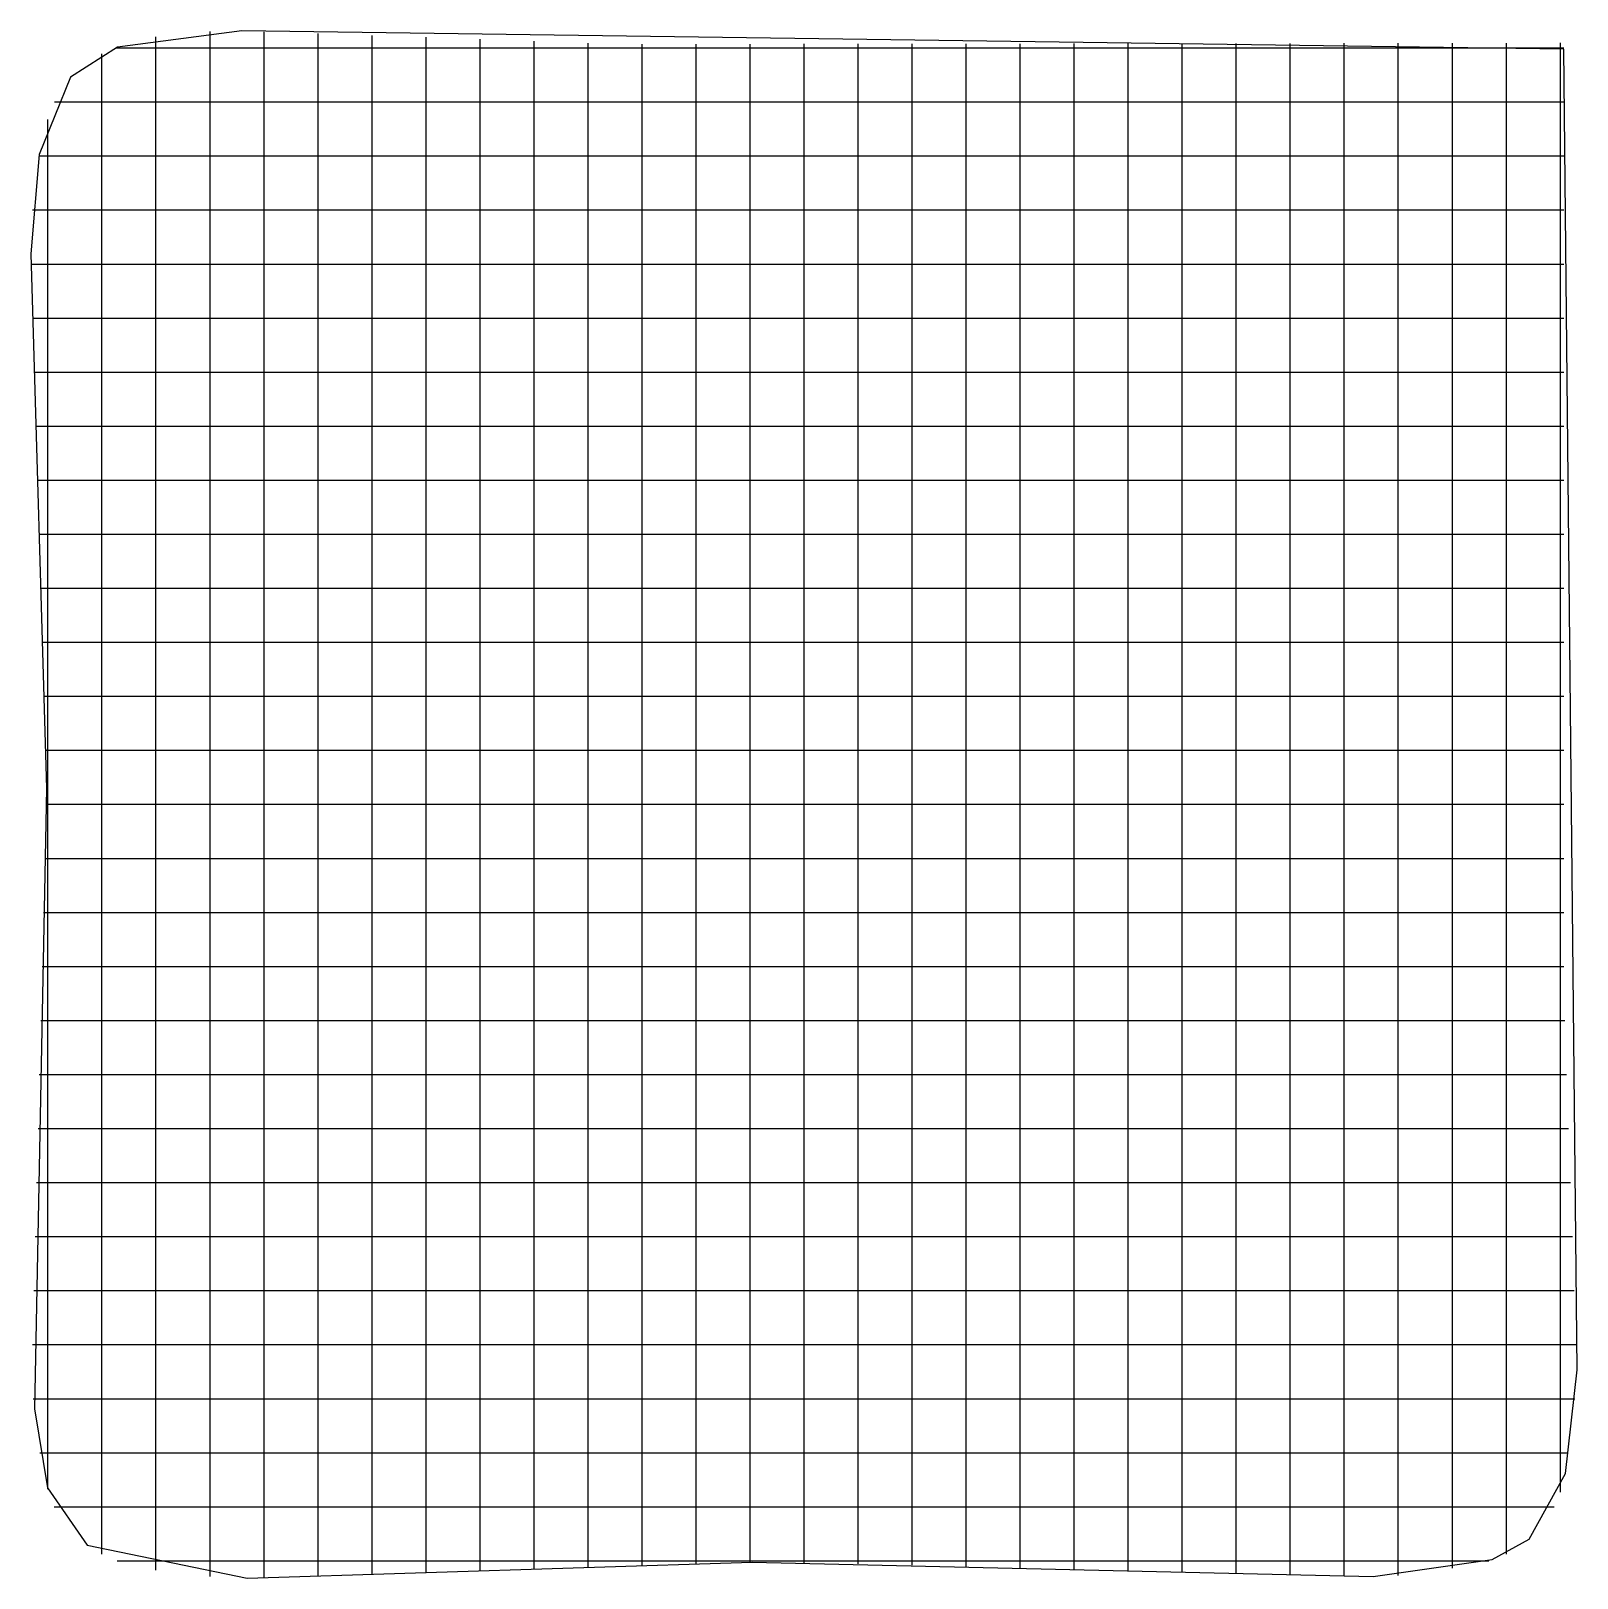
# Model space of a CAD drawing. Header units: metres. Extents: x 0.4 to 14.7, y 0.4 to 14.7.
import ezdxf

# ---------------------------------------------------------------- set-up
doc = ezdxf.new("R2010")
doc.units = ezdxf.units.M

msp = doc.modelspace()

# ---------------------------------------------------------------- linework, layer by layer
for p, q in [((1.593, 14.522), (1.593, 14.695)), ((2.093, 14.743), (2.093, 14.744)), ((2.093, 14.57), (2.093, 14.743)), ((2.593, 14.569), (2.593, 14.742)), ((3.093, 14.551), (3.093, 14.724)), ((3.593, 14.534), (3.593, 14.707)), ((4.093, 14.689), (4.093, 14.69)), ((4.093, 14.516), (4.093, 14.689)), ((4.593, 14.499), (4.593, 14.672)), ((5.093, 14.482), (5.093, 14.655)), ((5.593, 14.464), (5.593, 14.637)), ((6.093, 14.452), (6.093, 14.625)), ((6.593, 14.453), (6.593, 14.626)), ((7.093, 14.454), (7.093, 14.627)), ((7.593, 14.455), (7.593, 14.628)), ((8.093, 14.455), (8.093, 14.628)), ((8.593, 14.456), (8.593, 14.629)), ((9.093, 14.457), (9.093, 14.63)), ((9.593, 14.457), (9.593, 14.63)), ((10.093, 14.458), (10.093, 14.631)), ((10.593, 14.459), (10.593, 14.632)), ((11.093, 14.46), (11.093, 14.633)), ((11.593, 14.46), (11.593, 14.633)), ((12.093, 14.461), (12.093, 14.634)), ((12.593, 14.462), (12.593, 14.635)), ((13.093, 14.635), (13.093, 14.636)), ((13.093, 14.463), (13.093, 14.635)), ((13.593, 14.463), (13.593, 14.636)), ((14.093, 14.464), (14.093, 14.637)), ((14.593, 14.465), (14.593, 14.638)), ((1.093, 14.536), (1.093, 14.537)), ((1.093, 14.363), (1.093, 14.536)), ((1.221, 14.592), (1.394, 14.592)), ((1.221, 14.592), (1.394, 14.592)), ((1.394, 14.592), (1.608, 14.592)), ((1.593, 13.976), (1.593, 14.522)), ((1.608, 14.592), (1.734, 14.592)), ((1.734, 14.592), (2.601, 14.592)), ((2.093, 13.979), (2.093, 14.57)), ((2.593, 13.975), (2.593, 14.569)), ((2.601, 14.592), (3.234, 14.592)), ((3.093, 13.971), (3.093, 14.551)), ((3.234, 14.592), (3.408, 14.592)), ((3.408, 14.592), (3.534, 14.592)), ((3.534, 14.592), (4.401, 14.592)), ((3.593, 13.968), (3.593, 14.534)), ((4.093, 13.964), (4.093, 14.516)), ((4.401, 14.592), (5.034, 14.592)), ((4.593, 13.961), (4.593, 14.499)), ((5.034, 14.592), (5.208, 14.592)), ((5.093, 13.958), (5.093, 14.482)), ((5.208, 14.592), (5.334, 14.592)), ((5.334, 14.592), (5.824, 14.592)), ((5.593, 13.955), (5.593, 14.464)), ((5.824, 14.592), (5.997, 14.592)), ((5.997, 14.592), (6.631, 14.592)), ((6.631, 14.592), (7.497, 14.592)), ((7.497, 14.592), (7.624, 14.592)), ((7.624, 14.592), (7.797, 14.592)), ((7.797, 14.592), (8.431, 14.592)), ((8.431, 14.592), (9.297, 14.592)), ((9.297, 14.592), (9.424, 14.592)), ((9.424, 14.592), (9.597, 14.592)), ((9.597, 14.592), (10.231, 14.592)), ((10.231, 14.592), (11.097, 14.592)), ((11.093, 13.935), (11.093, 14.46)), ((11.097, 14.592), (11.224, 14.592)), ((11.224, 14.592), (11.397, 14.592)), ((11.397, 14.592), (12.031, 14.592)), ((11.593, 13.93), (11.593, 14.46)), ((12.031, 14.592), (12.897, 14.592)), ((12.093, 13.925), (12.093, 14.461)), ((12.593, 13.921), (12.593, 14.462)), ((12.897, 14.592), (13.024, 14.592)), ((13.024, 14.592), (13.197, 14.592)), ((13.093, 13.921), (13.093, 14.463)), ((13.197, 14.592), (13.831, 14.592)), ((13.593, 13.95), (13.593, 14.463)), ((13.831, 14.592), (14.499, 14.592)), ((14.093, 14.006), (14.093, 14.464)), ((14.499, 14.592), (14.626, 14.592)), ((14.593, 14.248), (14.593, 14.465)), ((1.093, 13.948), (1.093, 14.363)), ((6.093, 13.954), (6.093, 14.452)), ((6.593, 13.961), (6.593, 14.453)), ((7.093, 13.969), (7.093, 14.454)), ((7.593, 13.968), (7.593, 14.455)), ((8.093, 13.962), (8.093, 14.455)), ((8.593, 13.958), (8.593, 14.456)), ((9.093, 13.953), (9.093, 14.457)), ((9.593, 13.948), (9.593, 14.457)), ((10.093, 13.944), (10.093, 14.458)), ((10.593, 13.939), (10.593, 14.459)), ((14.593, 14.122), (14.593, 14.248)), ((0.654, 14.092), (0.827, 14.092)), ((0.654, 14.092), (0.827, 14.092)), ((0.827, 14.092), (1.28, 14.092)), ((1.28, 14.092), (2.146, 14.092)), ((2.146, 14.092), (2.273, 14.092)), ((2.273, 14.092), (2.446, 14.092)), ((2.446, 14.092), (3.08, 14.092)), ((3.08, 14.092), (3.946, 14.092)), ((3.946, 14.092), (4.073, 14.092)), ((4.073, 14.092), (4.246, 14.092)), ((4.246, 14.092), (4.88, 14.092)), ((4.88, 14.092), (5.746, 14.092)), ((5.746, 14.092), (5.873, 14.092)), ((5.873, 14.092), (6.046, 14.092)), ((6.046, 14.092), (6.68, 14.092)), ((6.68, 14.092), (7.546, 14.092)), ((7.546, 14.092), (7.673, 14.092)), ((7.673, 14.092), (7.846, 14.092)), ((7.846, 14.092), (8.48, 14.092)), ((8.48, 14.092), (9.346, 14.092)), ((9.346, 14.092), (9.473, 14.092)), ((9.473, 14.092), (9.646, 14.092)), ((9.646, 14.092), (10.28, 14.092)), ((10.28, 14.092), (11.146, 14.092)), ((11.146, 14.092), (11.273, 14.092)), ((11.273, 14.092), (11.446, 14.092)), ((11.446, 14.092), (12.08, 14.092)), ((12.08, 14.092), (12.946, 14.092)), ((12.946, 14.092), (13.073, 14.092)), ((13.073, 14.092), (13.246, 14.092)), ((13.246, 14.092), (13.88, 14.092)), ((13.88, 14.092), (14.499, 14.092)), ((14.499, 14.092), (14.626, 14.092)), ((14.593, 13.256), (14.593, 14.122)), ((0.593, 13.897), (0.593, 13.929)), ((0.593, 13.724), (0.593, 13.897)), ((1.093, 13.082), (1.093, 13.948)), ((1.593, 13.11), (1.593, 13.976)), ((2.093, 13.113), (2.093, 13.979)), ((2.593, 13.108), (2.593, 13.975)), ((3.093, 13.105), (3.093, 13.971)), ((3.593, 13.102), (3.593, 13.968)), ((4.093, 13.098), (4.093, 13.964)), ((4.593, 13.095), (4.593, 13.961)), ((5.093, 13.092), (5.093, 13.958)), ((5.593, 13.088), (5.593, 13.955)), ((6.093, 13.088), (6.093, 13.954)), ((6.593, 13.095), (6.593, 13.961)), ((7.093, 13.103), (7.093, 13.969)), ((7.593, 13.101), (7.593, 13.968)), ((8.093, 13.096), (8.093, 13.962)), ((8.593, 13.092), (8.593, 13.958)), ((9.093, 13.087), (9.093, 13.953)), ((9.593, 13.082), (9.593, 13.948)), ((10.093, 13.078), (10.093, 13.944)), ((10.593, 13.073), (10.593, 13.939)), ((11.093, 13.068), (11.093, 13.935)), ((11.593, 13.064), (11.593, 13.93)), ((12.093, 13.059), (12.093, 13.925)), ((12.593, 13.055), (12.593, 13.921)), ((13.093, 13.055), (13.093, 13.921)), ((13.593, 13.084), (13.593, 13.95)), ((14.093, 13.14), (14.093, 14.006)), ((0.593, 13.09), (0.593, 13.724)), ((0.511, 13.592), (0.684, 13.592)), ((0.511, 13.592), (0.684, 13.592)), ((0.684, 13.592), (1.198, 13.592)), ((1.198, 13.592), (2.064, 13.592)), ((2.064, 13.592), (2.191, 13.592)), ((2.191, 13.592), (2.364, 13.592)), ((2.364, 13.592), (2.998, 13.592)), ((2.998, 13.592), (3.864, 13.592)), ((3.864, 13.592), (3.991, 13.592)), ((3.991, 13.592), (4.164, 13.592)), ((4.164, 13.592), (4.798, 13.592)), ((4.798, 13.592), (5.664, 13.592)), ((5.664, 13.592), (5.791, 13.592)), ((5.791, 13.592), (5.964, 13.592)), ((5.964, 13.592), (6.598, 13.592)), ((6.598, 13.592), (7.464, 13.592)), ((7.464, 13.592), (7.591, 13.592)), ((7.591, 13.592), (7.764, 13.592)), ((7.764, 13.592), (8.398, 13.592)), ((8.398, 13.592), (9.264, 13.592)), ((9.264, 13.592), (9.391, 13.592)), ((9.391, 13.592), (9.564, 13.592)), ((9.564, 13.592), (10.198, 13.592)), ((10.198, 13.592), (11.064, 13.592)), ((11.064, 13.592), (11.191, 13.592)), ((11.191, 13.592), (11.364, 13.592)), ((11.364, 13.592), (11.998, 13.592)), ((11.998, 13.592), (12.864, 13.592)), ((12.864, 13.592), (12.991, 13.592)), ((12.991, 13.592), (13.164, 13.592)), ((13.164, 13.592), (13.798, 13.592)), ((13.798, 13.592), (14.499, 13.592)), ((14.499, 13.592), (14.626, 13.592)), ((14.593, 12.622), (14.593, 13.256)), ((0.451, 13.092), (0.624, 13.092)), ((0.451, 13.092), (0.624, 13.092)), ((0.593, 12.224), (0.593, 13.09)), ((0.624, 13.092), (1.163, 13.092)), ((1.093, 12.955), (1.093, 13.082)), ((1.163, 13.092), (2.029, 13.092)), ((1.593, 12.983), (1.593, 13.11)), ((2.029, 13.092), (2.156, 13.092)), ((2.093, 12.987), (2.093, 13.113)), ((2.156, 13.092), (2.329, 13.092)), ((2.329, 13.092), (2.963, 13.092)), ((2.593, 12.982), (2.593, 13.108)), ((2.963, 13.092), (3.829, 13.092)), ((3.093, 12.979), (3.093, 13.105)), ((3.593, 12.975), (3.593, 13.102)), ((3.829, 13.092), (3.956, 13.092)), ((3.956, 13.092), (4.129, 13.092)), ((4.093, 12.972), (4.093, 13.098)), ((4.129, 13.092), (4.763, 13.092)), ((4.593, 12.968), (4.593, 13.095)), ((4.763, 13.092), (5.629, 13.092)), ((5.093, 12.965), (5.093, 13.092)), ((5.593, 12.962), (5.593, 13.088)), ((5.629, 13.092), (5.756, 13.092)), ((5.756, 13.092), (5.929, 13.092)), ((5.929, 13.092), (6.563, 13.092)), ((6.093, 12.961), (6.093, 13.088)), ((6.563, 13.092), (7.429, 13.092)), ((6.593, 12.969), (6.593, 13.095)), ((7.093, 12.976), (7.093, 13.103)), ((7.429, 13.092), (7.556, 13.092)), ((7.556, 13.092), (7.729, 13.092)), ((7.593, 12.974), (7.593, 13.101)), ((7.729, 13.092), (8.363, 13.092)), ((8.093, 12.97), (8.093, 13.096)), ((8.363, 13.092), (9.229, 13.092)), ((8.593, 12.965), (8.593, 13.092)), ((9.093, 12.961), (9.093, 13.087)), ((9.229, 13.092), (9.356, 13.092)), ((9.356, 13.092), (9.529, 13.092)), ((9.529, 13.092), (10.163, 13.092)), ((9.593, 12.956), (9.593, 13.082)), ((10.093, 12.951), (10.093, 13.078)), ((10.163, 13.092), (11.029, 13.092)), ((10.593, 12.947), (10.593, 13.073)), ((11.029, 13.092), (11.156, 13.092)), ((11.093, 12.941), (11.093, 13.068)), ((11.156, 13.092), (11.329, 13.092)), ((11.329, 13.092), (11.963, 13.092)), ((11.593, 12.937), (11.593, 13.064)), ((11.963, 13.092), (12.829, 13.092)), ((12.093, 12.932), (12.093, 13.059)), ((12.593, 12.928), (12.593, 13.055)), ((12.829, 13.092), (12.956, 13.092)), ((12.956, 13.092), (13.129, 13.092)), ((13.093, 12.928), (13.093, 13.055)), ((13.129, 13.092), (13.763, 13.092)), ((13.593, 12.957), (13.593, 13.084)), ((13.763, 13.092), (14.499, 13.092)), ((14.093, 13.013), (14.093, 13.14)), ((14.499, 13.092), (14.626, 13.092)), ((1.093, 12.782), (1.093, 12.955)), ((1.593, 12.81), (1.593, 12.983)), ((2.093, 12.814), (2.093, 12.987)), ((2.593, 12.809), (2.593, 12.982)), ((3.093, 12.805), (3.093, 12.979)), ((3.593, 12.802), (3.593, 12.975)), ((4.093, 12.799), (4.093, 12.972)), ((4.593, 12.795), (4.593, 12.968)), ((5.093, 12.792), (5.093, 12.965)), ((5.593, 12.788), (5.593, 12.962)), ((6.093, 12.788), (6.093, 12.961)), ((6.593, 12.796), (6.593, 12.969)), ((7.093, 12.803), (7.093, 12.976)), ((7.593, 12.801), (7.593, 12.974)), ((8.093, 12.796), (8.093, 12.97)), ((8.593, 12.792), (8.593, 12.965)), ((9.093, 12.787), (9.093, 12.961)), ((9.593, 12.782), (9.593, 12.956)), ((10.093, 12.778), (10.093, 12.951)), ((10.593, 12.773), (10.593, 12.947)), ((11.093, 12.769), (11.093, 12.941)), ((11.593, 12.764), (11.593, 12.937)), ((12.093, 12.759), (12.093, 12.932)), ((12.593, 12.755), (12.593, 12.928)), ((13.093, 12.755), (13.093, 12.928)), ((13.593, 12.784), (13.593, 12.957)), ((14.093, 12.84), (14.093, 13.013)), ((1.093, 12.148), (1.093, 12.782)), ((1.593, 12.176), (1.593, 12.81)), ((2.093, 12.179), (2.093, 12.814)), ((2.593, 12.175), (2.593, 12.809)), ((3.093, 12.171), (3.093, 12.805)), ((3.593, 12.168), (3.593, 12.802)), ((4.093, 12.164), (4.093, 12.799)), ((4.593, 12.161), (4.593, 12.795)), ((5.093, 12.158), (5.093, 12.792)), ((5.593, 12.155), (5.593, 12.788)), ((6.093, 12.154), (6.093, 12.788)), ((6.593, 12.161), (6.593, 12.796)), ((7.093, 12.169), (7.093, 12.803)), ((7.593, 12.168), (7.593, 12.801)), ((8.093, 12.162), (8.093, 12.796)), ((8.593, 12.158), (8.593, 12.792)), ((9.093, 12.153), (9.093, 12.787)), ((9.593, 12.148), (9.593, 12.782)), ((10.093, 12.144), (10.093, 12.778)), ((10.593, 12.139), (10.593, 12.773)), ((11.093, 12.135), (11.093, 12.769)), ((11.593, 12.13), (11.593, 12.764)), ((12.093, 12.125), (12.093, 12.759)), ((12.593, 12.121), (12.593, 12.755)), ((13.093, 12.121), (13.093, 12.755)), ((13.593, 12.15), (13.593, 12.784)), ((14.093, 12.206), (14.093, 12.84)), ((14.593, 12.448), (14.593, 12.622)), ((0.438, 12.592), (0.611, 12.592)), ((0.438, 12.592), (0.611, 12.592)), ((0.611, 12.592), (1.156, 12.592)), ((1.156, 12.592), (2.022, 12.592)), ((2.022, 12.592), (2.148, 12.592)), ((2.148, 12.592), (2.322, 12.592)), ((2.322, 12.592), (2.956, 12.592)), ((2.956, 12.592), (3.822, 12.592)), ((3.822, 12.592), (3.948, 12.592)), ((3.948, 12.592), (4.122, 12.592)), ((4.122, 12.592), (4.756, 12.592)), ((4.756, 12.592), (5.622, 12.592)), ((5.622, 12.592), (5.748, 12.592)), ((5.748, 12.592), (5.922, 12.592)), ((5.922, 12.592), (6.556, 12.592)), ((6.556, 12.592), (7.422, 12.592)), ((7.422, 12.592), (7.548, 12.592)), ((7.548, 12.592), (7.722, 12.592)), ((7.722, 12.592), (8.356, 12.592)), ((8.356, 12.592), (9.222, 12.592)), ((9.222, 12.592), (9.348, 12.592)), ((9.348, 12.592), (9.522, 12.592)), ((9.522, 12.592), (10.156, 12.592)), ((10.156, 12.592), (11.022, 12.592)), ((11.022, 12.592), (11.148, 12.592)), ((11.148, 12.592), (11.322, 12.592)), ((11.322, 12.592), (11.956, 12.592)), ((11.956, 12.592), (12.822, 12.592)), ((12.822, 12.592), (12.948, 12.592)), ((12.948, 12.592), (13.122, 12.592)), ((13.122, 12.592), (13.756, 12.592)), ((13.756, 12.592), (14.499, 12.592)), ((14.499, 12.592), (14.626, 12.592)), ((14.593, 12.322), (14.593, 12.448)), ((14.593, 11.456), (14.593, 12.322)), ((0.593, 12.097), (0.593, 12.224)), ((1.593, 11.31), (1.593, 12.176)), ((2.093, 11.313), (2.093, 12.179)), ((2.593, 11.308), (2.593, 12.175)), ((3.093, 11.305), (3.093, 12.171)), ((14.093, 11.34), (14.093, 12.206)), ((0.453, 12.092), (0.626, 12.092)), ((0.453, 12.092), (0.626, 12.092)), ((0.593, 11.924), (0.593, 12.097)), ((0.626, 12.092), (1.164, 12.092)), ((1.093, 11.282), (1.093, 12.148)), ((1.164, 12.092), (2.03, 12.092)), ((2.03, 12.092), (2.157, 12.092)), ((2.157, 12.092), (2.33, 12.092)), ((2.33, 12.092), (2.964, 12.092)), ((2.964, 12.092), (3.83, 12.092)), ((3.593, 11.302), (3.593, 12.168)), ((3.83, 12.092), (3.957, 12.092)), ((3.957, 12.092), (4.13, 12.092)), ((4.093, 11.298), (4.093, 12.164)), ((4.13, 12.092), (4.764, 12.092)), ((4.593, 11.295), (4.593, 12.161)), ((4.764, 12.092), (5.63, 12.092)), ((5.093, 11.292), (5.093, 12.158)), ((5.593, 11.288), (5.593, 12.155)), ((5.63, 12.092), (5.757, 12.092)), ((5.757, 12.092), (5.93, 12.092)), ((5.93, 12.092), (6.564, 12.092)), ((6.093, 11.288), (6.093, 12.154)), ((6.564, 12.092), (7.43, 12.092)), ((6.593, 11.295), (6.593, 12.161)), ((7.093, 11.303), (7.093, 12.169)), ((7.43, 12.092), (7.557, 12.092)), ((7.557, 12.092), (7.73, 12.092)), ((7.593, 11.301), (7.593, 12.168)), ((7.73, 12.092), (8.364, 12.092)), ((8.093, 11.296), (8.093, 12.162)), ((8.364, 12.092), (9.23, 12.092)), ((8.593, 11.292), (8.593, 12.158)), ((9.093, 11.287), (9.093, 12.153)), ((9.23, 12.092), (9.357, 12.092)), ((9.357, 12.092), (9.53, 12.092)), ((9.53, 12.092), (10.164, 12.092)), ((9.593, 11.282), (9.593, 12.148)), ((10.093, 11.278), (10.093, 12.144)), ((10.164, 12.092), (11.03, 12.092)), ((10.593, 11.273), (10.593, 12.139)), ((11.03, 12.092), (11.157, 12.092)), ((11.093, 11.268), (11.093, 12.135)), ((11.157, 12.092), (11.33, 12.092)), ((11.33, 12.092), (11.964, 12.092)), ((11.593, 11.264), (11.593, 12.13)), ((11.964, 12.092), (12.83, 12.092)), ((12.093, 11.259), (12.093, 12.125)), ((12.593, 11.255), (12.593, 12.121)), ((12.83, 12.092), (12.957, 12.092)), ((12.957, 12.092), (13.13, 12.092)), ((13.093, 11.255), (13.093, 12.121)), ((13.13, 12.092), (13.764, 12.092)), ((13.593, 11.284), (13.593, 12.15)), ((13.764, 12.092), (14.499, 12.092)), ((14.499, 12.092), (14.626, 12.092)), ((0.593, 11.29), (0.593, 11.924)), ((0.468, 11.592), (0.641, 11.592)), ((0.468, 11.592), (0.641, 11.592)), ((0.641, 11.592), (1.173, 11.592)), ((1.173, 11.592), (2.039, 11.592)), ((2.039, 11.592), (2.166, 11.592)), ((2.166, 11.592), (2.339, 11.592)), ((2.339, 11.592), (2.973, 11.592)), ((2.973, 11.592), (3.839, 11.592)), ((3.839, 11.592), (3.966, 11.592)), ((3.966, 11.592), (4.139, 11.592)), ((4.139, 11.592), (4.773, 11.592)), ((4.773, 11.592), (5.639, 11.592)), ((5.639, 11.592), (5.766, 11.592)), ((5.766, 11.592), (5.939, 11.592)), ((5.939, 11.592), (6.573, 11.592)), ((6.573, 11.592), (7.439, 11.592)), ((7.439, 11.592), (7.566, 11.592)), ((7.566, 11.592), (7.739, 11.592)), ((7.739, 11.592), (8.373, 11.592)), ((8.373, 11.592), (9.239, 11.592)), ((9.239, 11.592), (9.366, 11.592)), ((9.366, 11.592), (9.539, 11.592)), ((9.539, 11.592), (10.173, 11.592)), ((10.173, 11.592), (11.039, 11.592)), ((11.039, 11.592), (11.166, 11.592)), ((11.166, 11.592), (11.339, 11.592)), ((11.339, 11.592), (11.973, 11.592)), ((11.973, 11.592), (12.839, 11.592)), ((12.839, 11.592), (12.966, 11.592)), ((12.966, 11.592), (13.139, 11.592)), ((13.139, 11.592), (13.773, 11.592)), ((13.773, 11.592), (14.499, 11.592)), ((14.499, 11.592), (14.626, 11.592)), ((14.593, 10.822), (14.593, 11.456)), ((1.593, 11.183), (1.593, 11.31)), ((2.093, 11.187), (2.093, 11.313)), ((14.093, 11.213), (14.093, 11.34)), ((0.593, 10.424), (0.593, 11.29)), ((1.093, 11.155), (1.093, 11.282)), ((1.593, 11.01), (1.593, 11.183)), ((2.093, 11.014), (2.093, 11.187)), ((2.593, 11.182), (2.593, 11.308)), ((2.593, 11.009), (2.593, 11.182)), ((3.093, 11.179), (3.093, 11.305)), ((3.093, 11.005), (3.093, 11.179)), ((3.593, 11.175), (3.593, 11.302)), ((3.593, 11.002), (3.593, 11.175)), ((4.093, 11.172), (4.093, 11.298)), ((4.093, 10.999), (4.093, 11.172)), ((4.593, 11.168), (4.593, 11.295)), ((4.593, 10.995), (4.593, 11.168)), ((5.093, 11.165), (5.093, 11.292)), ((5.593, 11.162), (5.593, 11.288)), ((6.093, 11.161), (6.093, 11.288)), ((6.593, 11.169), (6.593, 11.295)), ((6.593, 10.996), (6.593, 11.169)), ((7.093, 11.176), (7.093, 11.303)), ((7.093, 11.003), (7.093, 11.176)), ((7.593, 11.174), (7.593, 11.301)), ((7.593, 11.001), (7.593, 11.174)), ((8.093, 11.17), (8.093, 11.296)), ((8.093, 10.996), (8.093, 11.17)), ((8.593, 11.165), (8.593, 11.292)), ((9.093, 11.161), (9.093, 11.287)), ((9.593, 11.156), (9.593, 11.282)), ((10.093, 11.151), (10.093, 11.278)), ((10.593, 11.147), (10.593, 11.273)), ((11.093, 11.141), (11.093, 11.268)), ((11.593, 11.137), (11.593, 11.264)), ((12.093, 11.132), (12.093, 11.259)), ((12.593, 11.128), (12.593, 11.255)), ((13.093, 11.128), (13.093, 11.255)), ((13.593, 11.157), (13.593, 11.284)), ((14.093, 11.04), (14.093, 11.213)), ((0.484, 11.092), (0.657, 11.092)), ((0.484, 11.092), (0.657, 11.092)), ((0.657, 11.092), (1.182, 11.092)), ((1.093, 10.982), (1.093, 11.155)), ((1.182, 11.092), (2.048, 11.092)), ((2.048, 11.092), (2.175, 11.092)), ((2.175, 11.092), (2.348, 11.092)), ((2.348, 11.092), (2.982, 11.092)), ((2.982, 11.092), (3.848, 11.092)), ((3.848, 11.092), (3.975, 11.092)), ((3.975, 11.092), (4.148, 11.092)), ((4.148, 11.092), (4.782, 11.092)), ((4.782, 11.092), (5.648, 11.092)), ((5.093, 10.992), (5.093, 11.165)), ((5.593, 10.988), (5.593, 11.162)), ((5.648, 11.092), (5.775, 11.092)), ((5.775, 11.092), (5.948, 11.092)), ((5.948, 11.092), (6.582, 11.092)), ((6.093, 10.988), (6.093, 11.161)), ((6.582, 11.092), (7.448, 11.092)), ((7.448, 11.092), (7.575, 11.092)), ((7.575, 11.092), (7.748, 11.092)), ((7.748, 11.092), (8.382, 11.092)), ((8.382, 11.092), (9.248, 11.092)), ((8.593, 10.992), (8.593, 11.165)), ((9.093, 10.987), (9.093, 11.161)), ((9.248, 11.092), (9.375, 11.092)), ((9.375, 11.092), (9.548, 11.092)), ((9.548, 11.092), (10.182, 11.092)), ((9.593, 10.982), (9.593, 11.156)), ((10.093, 10.978), (10.093, 11.151)), ((10.182, 11.092), (11.048, 11.092)), ((10.593, 10.973), (10.593, 11.147)), ((11.048, 11.092), (11.175, 11.092)), ((11.093, 10.969), (11.093, 11.141)), ((11.175, 11.092), (11.348, 11.092)), ((11.348, 11.092), (11.982, 11.092)), ((11.593, 10.964), (11.593, 11.137)), ((11.982, 11.092), (12.848, 11.092)), ((12.093, 10.959), (12.093, 11.132)), ((12.593, 10.955), (12.593, 11.128)), ((12.848, 11.092), (12.975, 11.092)), ((12.975, 11.092), (13.148, 11.092)), ((13.093, 10.955), (13.093, 11.128)), ((13.148, 11.092), (13.782, 11.092)), ((13.593, 10.984), (13.593, 11.157)), ((13.782, 11.092), (14.499, 11.092)), ((14.093, 10.406), (14.093, 11.04)), ((14.499, 11.092), (14.626, 11.092)), ((1.093, 10.348), (1.093, 10.982)), ((1.593, 10.376), (1.593, 11.01)), ((2.093, 10.379), (2.093, 11.014)), ((2.593, 10.375), (2.593, 11.009)), ((3.093, 10.371), (3.093, 11.005)), ((3.593, 10.368), (3.593, 11.002)), ((4.093, 10.364), (4.093, 10.999)), ((4.593, 10.361), (4.593, 10.995)), ((5.093, 10.358), (5.093, 10.992)), ((5.593, 10.355), (5.593, 10.988)), ((6.093, 10.354), (6.093, 10.988)), ((6.593, 10.361), (6.593, 10.996)), ((7.093, 10.369), (7.093, 11.003)), ((7.593, 10.368), (7.593, 11.001)), ((8.093, 10.362), (8.093, 10.996)), ((8.593, 10.358), (8.593, 10.992)), ((9.093, 10.353), (9.093, 10.987)), ((9.593, 10.348), (9.593, 10.982)), ((10.093, 10.344), (10.093, 10.978)), ((10.593, 10.339), (10.593, 10.973)), ((11.093, 10.335), (11.093, 10.969)), ((11.593, 10.33), (11.593, 10.964)), ((12.093, 10.325), (12.093, 10.959)), ((12.593, 10.321), (12.593, 10.955)), ((13.093, 10.321), (13.093, 10.955)), ((13.593, 10.35), (13.593, 10.984)), ((14.593, 10.648), (14.593, 10.822)), ((14.593, 10.522), (14.593, 10.648)), ((0.499, 10.592), (0.672, 10.592)), ((0.499, 10.592), (0.672, 10.592)), ((0.672, 10.592), (1.191, 10.592)), ((1.191, 10.592), (2.057, 10.592)), ((2.057, 10.592), (2.184, 10.592)), ((2.184, 10.592), (2.357, 10.592)), ((2.357, 10.592), (2.991, 10.592)), ((2.991, 10.592), (3.857, 10.592)), ((3.857, 10.592), (3.984, 10.592)), ((3.984, 10.592), (4.157, 10.592)), ((4.157, 10.592), (4.791, 10.592)), ((4.791, 10.592), (5.657, 10.592)), ((5.657, 10.592), (5.784, 10.592)), ((5.784, 10.592), (5.957, 10.592)), ((5.957, 10.592), (6.591, 10.592)), ((6.591, 10.592), (7.457, 10.592)), ((7.457, 10.592), (7.584, 10.592)), ((7.584, 10.592), (7.757, 10.592)), ((7.757, 10.592), (8.391, 10.592)), ((8.391, 10.592), (9.257, 10.592)), ((9.257, 10.592), (9.384, 10.592)), ((9.384, 10.592), (9.557, 10.592)), ((9.557, 10.592), (10.191, 10.592)), ((10.191, 10.592), (11.057, 10.592)), ((11.057, 10.592), (11.184, 10.592)), ((11.184, 10.592), (11.357, 10.592)), ((11.357, 10.592), (11.991, 10.592)), ((11.991, 10.592), (12.857, 10.592)), ((12.857, 10.592), (12.984, 10.592)), ((12.984, 10.592), (13.157, 10.592)), ((13.157, 10.592), (13.791, 10.592)), ((13.791, 10.592), (14.499, 10.592)), ((14.499, 10.592), (14.626, 10.592)), ((14.593, 9.656), (14.593, 10.522)), ((0.593, 10.297), (0.593, 10.424)), ((1.093, 9.482), (1.093, 10.348)), ((1.593, 9.51), (1.593, 10.376)), ((2.093, 9.513), (2.093, 10.379)), ((2.593, 9.508), (2.593, 10.375)), ((3.093, 9.505), (3.093, 10.371)), ((3.593, 9.502), (3.593, 10.368)), ((4.093, 9.498), (4.093, 10.364)), ((4.593, 9.495), (4.593, 10.361)), ((5.093, 9.492), (5.093, 10.358)), ((5.593, 9.488), (5.593, 10.355)), ((6.093, 9.488), (6.093, 10.354)), ((6.593, 9.495), (6.593, 10.361)), ((7.093, 9.503), (7.093, 10.369)), ((7.593, 9.501), (7.593, 10.368)), ((8.093, 9.496), (8.093, 10.362)), ((8.593, 9.492), (8.593, 10.358)), ((9.093, 9.487), (9.093, 10.353)), ((9.593, 9.482), (9.593, 10.348)), ((10.093, 9.478), (10.093, 10.344)), ((10.593, 9.473), (10.593, 10.339)), ((11.093, 9.468), (11.093, 10.335)), ((11.593, 9.464), (11.593, 10.33)), ((12.093, 9.459), (12.093, 10.325)), ((12.593, 9.455), (12.593, 10.321)), ((13.093, 9.455), (13.093, 10.321)), ((13.593, 9.484), (13.593, 10.35)), ((14.093, 9.54), (14.093, 10.406)), ((0.593, 10.124), (0.593, 10.297)), ((0.514, 10.092), (0.687, 10.092)), ((0.514, 10.092), (0.687, 10.092)), ((0.593, 9.49), (0.593, 10.124)), ((0.687, 10.092), (1.199, 10.092)), ((1.199, 10.092), (2.066, 10.092)), ((2.066, 10.092), (2.192, 10.092)), ((2.192, 10.092), (2.366, 10.092)), ((2.366, 10.092), (2.999, 10.092)), ((2.999, 10.092), (3.866, 10.092)), ((3.866, 10.092), (3.992, 10.092)), ((3.992, 10.092), (4.166, 10.092)), ((4.166, 10.092), (4.799, 10.092)), ((4.799, 10.092), (5.666, 10.092)), ((5.666, 10.092), (5.792, 10.092)), ((5.792, 10.092), (5.966, 10.092)), ((5.966, 10.092), (6.599, 10.092)), ((6.599, 10.092), (7.466, 10.092)), ((7.466, 10.092), (7.592, 10.092)), ((7.592, 10.092), (7.766, 10.092)), ((7.766, 10.092), (8.399, 10.092)), ((8.399, 10.092), (9.266, 10.092)), ((9.266, 10.092), (9.392, 10.092)), ((9.392, 10.092), (9.566, 10.092)), ((9.566, 10.092), (10.199, 10.092)), ((10.199, 10.092), (11.066, 10.092)), ((11.066, 10.092), (11.192, 10.092)), ((11.192, 10.092), (11.366, 10.092)), ((11.366, 10.092), (11.999, 10.092)), ((11.999, 10.092), (12.866, 10.092)), ((12.866, 10.092), (12.992, 10.092)), ((12.992, 10.092), (13.166, 10.092)), ((13.166, 10.092), (13.799, 10.092)), ((13.799, 10.092), (14.499, 10.092)), ((14.499, 10.092), (14.626, 10.092)), ((0.529, 9.592), (0.702, 9.592)), ((0.529, 9.592), (0.702, 9.592)), ((0.702, 9.592), (1.208, 9.592)), ((1.208, 9.592), (2.075, 9.592)), ((2.075, 9.592), (2.202, 9.592)), ((2.202, 9.592), (2.374, 9.592)), ((2.374, 9.592), (3.008, 9.592)), ((3.008, 9.592), (3.875, 9.592)), ((3.875, 9.592), (4.002, 9.592)), ((4.002, 9.592), (4.174, 9.592)), ((4.174, 9.592), (4.808, 9.592)), ((4.808, 9.592), (5.675, 9.592)), ((5.675, 9.592), (5.802, 9.592)), ((5.802, 9.592), (5.974, 9.592)), ((5.974, 9.592), (6.608, 9.592)), ((6.608, 9.592), (7.475, 9.592)), ((7.475, 9.592), (7.602, 9.592)), ((7.602, 9.592), (7.774, 9.592)), ((7.774, 9.592), (8.408, 9.592)), ((8.408, 9.592), (9.275, 9.592)), ((9.275, 9.592), (9.402, 9.592)), ((9.402, 9.592), (9.574, 9.592)), ((9.574, 9.592), (10.208, 9.592)), ((10.208, 9.592), (11.075, 9.592)), ((11.075, 9.592), (11.202, 9.592)), ((11.202, 9.592), (11.374, 9.592)), ((11.374, 9.592), (12.008, 9.592)), ((12.008, 9.592), (12.875, 9.592)), ((12.875, 9.592), (13.002, 9.592)), ((13.002, 9.592), (13.174, 9.592)), ((13.174, 9.592), (13.808, 9.592)), ((13.808, 9.592), (14.499, 9.592)), ((14.499, 9.592), (14.626, 9.592)), ((14.593, 9.022), (14.593, 9.656)), ((0.593, 8.624), (0.593, 9.49)), ((1.093, 9.355), (1.093, 9.482)), ((1.593, 9.383), (1.593, 9.51)), ((2.093, 9.387), (2.093, 9.513)), ((2.593, 9.382), (2.593, 9.508)), ((3.093, 9.379), (3.093, 9.505)), ((3.593, 9.375), (3.593, 9.502)), ((4.093, 9.372), (4.093, 9.498)), ((4.593, 9.368), (4.593, 9.495)), ((5.093, 9.365), (5.093, 9.492)), ((5.593, 9.362), (5.593, 9.488)), ((6.093, 9.361), (6.093, 9.488)), ((6.593, 9.369), (6.593, 9.495)), ((7.093, 9.376), (7.093, 9.503)), ((7.593, 9.374), (7.593, 9.501)), ((8.093, 9.37), (8.093, 9.496)), ((8.593, 9.365), (8.593, 9.492)), ((9.093, 9.361), (9.093, 9.487)), ((9.593, 9.356), (9.593, 9.482)), ((10.093, 9.351), (10.093, 9.478)), ((10.593, 9.347), (10.593, 9.473)), ((11.093, 9.341), (11.093, 9.468)), ((11.593, 9.337), (11.593, 9.464)), ((12.093, 9.332), (12.093, 9.459)), ((12.593, 9.328), (12.593, 9.455)), ((13.093, 9.328), (13.093, 9.455)), ((13.593, 9.357), (13.593, 9.484)), ((14.093, 9.413), (14.093, 9.54)), ((1.093, 9.182), (1.093, 9.355)), ((1.593, 9.21), (1.593, 9.383)), ((2.093, 9.214), (2.093, 9.387)), ((2.593, 9.209), (2.593, 9.382)), ((3.093, 9.205), (3.093, 9.379)), ((3.593, 9.202), (3.593, 9.375)), ((4.093, 9.199), (4.093, 9.372)), ((4.593, 9.195), (4.593, 9.368)), ((5.093, 9.192), (5.093, 9.365)), ((5.593, 9.188), (5.593, 9.362)), ((6.093, 9.188), (6.093, 9.361)), ((6.593, 9.196), (6.593, 9.369)), ((7.093, 9.203), (7.093, 9.376)), ((7.593, 9.201), (7.593, 9.374)), ((8.093, 9.196), (8.093, 9.37)), ((8.593, 9.192), (8.593, 9.365)), ((9.093, 9.187), (9.093, 9.361)), ((9.593, 9.182), (9.593, 9.356)), ((10.093, 9.178), (10.093, 9.351)), ((10.593, 9.173), (10.593, 9.347)), ((11.093, 9.169), (11.093, 9.341)), ((11.593, 9.164), (11.593, 9.337)), ((12.093, 9.159), (12.093, 9.332)), ((12.593, 9.155), (12.593, 9.328)), ((13.093, 9.155), (13.093, 9.328)), ((13.593, 9.184), (13.593, 9.357)), ((14.093, 9.24), (14.093, 9.413)), ((1.093, 8.548), (1.093, 9.182)), ((1.593, 8.576), (1.593, 9.21)), ((2.093, 8.579), (2.093, 9.214)), ((2.593, 8.575), (2.593, 9.209)), ((3.093, 8.571), (3.093, 9.205)), ((3.593, 8.568), (3.593, 9.202)), ((4.093, 8.564), (4.093, 9.199)), ((4.593, 8.561), (4.593, 9.195)), ((5.093, 8.558), (5.093, 9.192)), ((5.593, 8.555), (5.593, 9.188)), ((6.093, 8.554), (6.093, 9.188)), ((6.593, 8.561), (6.593, 9.196)), ((7.093, 8.569), (7.093, 9.203)), ((7.593, 8.568), (7.593, 9.201)), ((8.093, 8.562), (8.093, 9.196)), ((8.593, 8.558), (8.593, 9.192)), ((9.093, 8.553), (9.093, 9.187)), ((9.593, 8.548), (9.593, 9.182)), ((10.093, 8.544), (10.093, 9.178)), ((10.593, 8.539), (10.593, 9.173)), ((11.093, 8.535), (11.093, 9.169)), ((11.593, 8.53), (11.593, 9.164)), ((13.593, 8.55), (13.593, 9.184)), ((14.093, 8.606), (14.093, 9.24)), ((0.545, 9.092), (0.718, 9.092)), ((0.545, 9.092), (0.718, 9.092)), ((0.718, 9.092), (1.217, 9.092)), ((1.217, 9.092), (2.083, 9.092)), ((2.083, 9.092), (2.21, 9.092)), ((2.21, 9.092), (2.383, 9.092)), ((2.383, 9.092), (3.017, 9.092)), ((3.017, 9.092), (3.883, 9.092)), ((3.883, 9.092), (4.01, 9.092)), ((4.01, 9.092), (4.183, 9.092)), ((4.183, 9.092), (4.817, 9.092)), ((4.817, 9.092), (5.683, 9.092)), ((5.683, 9.092), (5.81, 9.092)), ((5.81, 9.092), (5.983, 9.092)), ((5.983, 9.092), (6.617, 9.092)), ((6.617, 9.092), (7.483, 9.092)), ((7.483, 9.092), (7.61, 9.092)), ((7.61, 9.092), (7.783, 9.092)), ((7.783, 9.092), (8.417, 9.092)), ((8.417, 9.092), (9.283, 9.092)), ((9.283, 9.092), (9.41, 9.092)), ((9.41, 9.092), (9.583, 9.092)), ((9.583, 9.092), (10.217, 9.092)), ((10.217, 9.092), (11.083, 9.092)), ((11.083, 9.092), (11.21, 9.092)), ((11.21, 9.092), (11.383, 9.092)), ((11.383, 9.092), (12.017, 9.092)), ((12.017, 9.092), (12.883, 9.092)), ((12.093, 8.525), (12.093, 9.159)), ((12.593, 8.521), (12.593, 9.155)), ((12.883, 9.092), (13.01, 9.092)), ((13.01, 9.092), (13.183, 9.092)), ((13.093, 8.521), (13.093, 9.155)), ((13.183, 9.092), (13.817, 9.092)), ((13.817, 9.092), (14.499, 9.092)), ((14.499, 9.092), (14.626, 9.092)), ((14.593, 8.848), (14.593, 9.022)), ((14.593, 8.722), (14.593, 8.848)), ((0.56, 8.592), (0.733, 8.592)), ((0.56, 8.592), (0.733, 8.592)), ((0.593, 8.497), (0.593, 8.624)), ((0.733, 8.592), (1.226, 8.592)), ((1.226, 8.592), (2.092, 8.592)), ((2.092, 8.592), (2.219, 8.592)), ((2.219, 8.592), (2.392, 8.592)), ((2.392, 8.592), (3.026, 8.592)), ((3.026, 8.592), (3.892, 8.592)), ((3.892, 8.592), (4.019, 8.592)), ((4.019, 8.592), (4.192, 8.592)), ((4.192, 8.592), (4.826, 8.592)), ((4.826, 8.592), (5.692, 8.592)), ((5.692, 8.592), (5.819, 8.592)), ((5.819, 8.592), (5.992, 8.592)), ((5.992, 8.592), (6.626, 8.592)), ((6.626, 8.592), (7.492, 8.592)), ((7.492, 8.592), (7.619, 8.592)), ((7.619, 8.592), (7.792, 8.592)), ((7.792, 8.592), (8.426, 8.592)), ((8.426, 8.592), (9.292, 8.592)), ((9.292, 8.592), (9.419, 8.592)), ((9.419, 8.592), (9.592, 8.592)), ((9.592, 8.592), (10.226, 8.592)), ((10.226, 8.592), (11.092, 8.592)), ((11.092, 8.592), (11.219, 8.592)), ((11.219, 8.592), (11.392, 8.592)), ((11.392, 8.592), (12.026, 8.592)), ((12.026, 8.592), (12.892, 8.592)), ((12.892, 8.592), (13.019, 8.592)), ((13.019, 8.592), (13.192, 8.592)), ((13.192, 8.592), (13.826, 8.592)), ((13.826, 8.592), (14.499, 8.592)), ((14.093, 7.74), (14.093, 8.606)), ((14.499, 8.592), (14.626, 8.592)), ((14.593, 7.856), (14.593, 8.722)), ((0.593, 8.324), (0.593, 8.497)), ((1.093, 7.682), (1.093, 8.548)), ((1.593, 7.71), (1.593, 8.576)), ((2.093, 7.713), (2.093, 8.579)), ((2.593, 7.708), (2.593, 8.575)), ((3.093, 7.705), (3.093, 8.571)), ((3.593, 7.702), (3.593, 8.568)), ((4.093, 7.698), (4.093, 8.564)), ((4.593, 7.695), (4.593, 8.561)), ((5.093, 7.692), (5.093, 8.558)), ((5.593, 7.688), (5.593, 8.555)), ((6.093, 7.688), (6.093, 8.554)), ((6.593, 7.695), (6.593, 8.561)), ((7.093, 7.703), (7.093, 8.569)), ((7.593, 7.701), (7.593, 8.568)), ((8.093, 7.696), (8.093, 8.562)), ((8.593, 7.692), (8.593, 8.558)), ((9.093, 7.687), (9.093, 8.553)), ((9.593, 7.682), (9.593, 8.548)), ((10.093, 7.678), (10.093, 8.544)), ((10.593, 7.673), (10.593, 8.539)), ((11.093, 7.668), (11.093, 8.535)), ((11.593, 7.664), (11.593, 8.53)), ((12.093, 7.659), (12.093, 8.525)), ((12.593, 7.655), (12.593, 8.521)), ((13.093, 7.655), (13.093, 8.521)), ((13.593, 7.684), (13.593, 8.55)), ((0.593, 7.69), (0.593, 8.324)), ((0.575, 8.092), (0.748, 8.092)), ((0.575, 8.092), (0.748, 8.092)), ((0.748, 8.092), (1.235, 8.092)), ((1.235, 8.092), (2.101, 8.092)), ((2.101, 8.092), (2.228, 8.092)), ((2.228, 8.092), (2.401, 8.092)), ((2.401, 8.092), (3.035, 8.092)), ((3.035, 8.092), (3.901, 8.092)), ((3.901, 8.092), (4.028, 8.092)), ((4.028, 8.092), (4.201, 8.092)), ((4.201, 8.092), (4.835, 8.092)), ((4.835, 8.092), (5.701, 8.092)), ((5.701, 8.092), (5.828, 8.092)), ((5.828, 8.092), (6.001, 8.092)), ((6.001, 8.092), (6.635, 8.092)), ((6.635, 8.092), (7.501, 8.092)), ((7.501, 8.092), (7.628, 8.092)), ((7.628, 8.092), (7.801, 8.092)), ((7.801, 8.092), (8.435, 8.092)), ((8.435, 8.092), (9.301, 8.092)), ((9.301, 8.092), (9.428, 8.092)), ((9.428, 8.092), (9.601, 8.092)), ((9.601, 8.092), (10.235, 8.092)), ((10.235, 8.092), (11.101, 8.092)), ((11.101, 8.092), (11.228, 8.092)), ((11.228, 8.092), (11.401, 8.092)), ((11.401, 8.092), (12.035, 8.092)), ((12.035, 8.092), (12.901, 8.092)), ((12.901, 8.092), (13.028, 8.092)), ((13.028, 8.092), (13.201, 8.092)), ((13.201, 8.092), (13.835, 8.092)), ((13.835, 8.092), (14.499, 8.092)), ((14.499, 8.092), (14.626, 8.092)), ((14.093, 7.613), (14.093, 7.74)), ((14.593, 7.222), (14.593, 7.856)), ((0.576, 7.592), (0.577, 7.592)), ((0.576, 7.592), (0.577, 7.592)), ((0.577, 7.592), (0.749, 7.592)), ((0.593, 6.824), (0.593, 7.69)), ((0.749, 7.592), (1.235, 7.592)), ((1.093, 7.555), (1.093, 7.682)), ((1.235, 7.592), (2.102, 7.592)), ((1.593, 7.583), (1.593, 7.71)), ((2.093, 7.587), (2.093, 7.713)), ((2.102, 7.592), (2.229, 7.592)), ((2.229, 7.592), (2.401, 7.592)), ((2.401, 7.592), (3.035, 7.592)), ((2.593, 7.582), (2.593, 7.708)), ((3.035, 7.592), (3.902, 7.592)), ((3.093, 7.579), (3.093, 7.705)), ((3.593, 7.575), (3.593, 7.702)), ((3.902, 7.592), (4.029, 7.592)), ((4.029, 7.592), (4.201, 7.592)), ((4.093, 7.572), (4.093, 7.698)), ((4.201, 7.592), (4.835, 7.592)), ((4.593, 7.568), (4.593, 7.695)), ((4.835, 7.592), (5.702, 7.592)), ((5.093, 7.565), (5.093, 7.692)), ((5.593, 7.562), (5.593, 7.688)), ((5.702, 7.592), (5.829, 7.592)), ((5.829, 7.592), (6.001, 7.592)), ((6.001, 7.592), (6.635, 7.592)), ((6.093, 7.561), (6.093, 7.688)), ((6.593, 7.569), (6.593, 7.695)), ((6.635, 7.592), (7.502, 7.592)), ((7.093, 7.576), (7.093, 7.703)), ((7.502, 7.592), (7.629, 7.592)), ((7.593, 7.574), (7.593, 7.701)), ((7.629, 7.592), (7.801, 7.592)), ((7.801, 7.592), (8.435, 7.592)), ((8.093, 7.57), (8.093, 7.696)), ((8.435, 7.592), (9.302, 7.592)), ((8.593, 7.565), (8.593, 7.692)), ((9.093, 7.561), (9.093, 7.687)), ((9.302, 7.592), (9.429, 7.592)), ((9.429, 7.592), (9.601, 7.592)), ((9.593, 7.556), (9.593, 7.682)), ((9.601, 7.592), (10.235, 7.592)), ((10.093, 7.551), (10.093, 7.678)), ((10.235, 7.592), (11.102, 7.592)), ((10.593, 7.547), (10.593, 7.673)), ((11.093, 7.541), (11.093, 7.668)), ((11.102, 7.592), (11.229, 7.592)), ((11.229, 7.592), (11.401, 7.592)), ((11.401, 7.592), (12.035, 7.592)), ((11.593, 7.537), (11.593, 7.664)), ((12.035, 7.592), (12.902, 7.592)), ((12.093, 7.532), (12.093, 7.659)), ((12.593, 7.528), (12.593, 7.655)), ((12.902, 7.592), (13.029, 7.592)), ((13.029, 7.592), (13.201, 7.592)), ((13.093, 7.528), (13.093, 7.655)), ((13.201, 7.592), (13.835, 7.592)), ((13.593, 7.557), (13.593, 7.684)), ((13.835, 7.592), (14.499, 7.592)), ((14.093, 7.44), (14.093, 7.613)), ((14.499, 7.592), (14.626, 7.592)), ((1.093, 7.382), (1.093, 7.555)), ((1.593, 7.41), (1.593, 7.583)), ((2.093, 7.414), (2.093, 7.587)), ((2.593, 7.409), (2.593, 7.582)), ((3.093, 7.405), (3.093, 7.579)), ((3.593, 7.402), (3.593, 7.575)), ((4.093, 7.399), (4.093, 7.572)), ((4.593, 7.395), (4.593, 7.568)), ((5.093, 7.392), (5.093, 7.565)), ((5.593, 7.388), (5.593, 7.562)), ((6.093, 7.388), (6.093, 7.561)), ((6.593, 7.396), (6.593, 7.569)), ((7.093, 7.403), (7.093, 7.576)), ((7.593, 7.401), (7.593, 7.574)), ((8.093, 7.396), (8.093, 7.57)), ((8.593, 7.392), (8.593, 7.565)), ((9.093, 7.387), (9.093, 7.561)), ((9.593, 7.382), (9.593, 7.556)), ((10.093, 7.378), (10.093, 7.551)), ((10.593, 7.373), (10.593, 7.547)), ((11.093, 7.369), (11.093, 7.541)), ((11.593, 7.364), (11.593, 7.537)), ((12.093, 7.359), (12.093, 7.532)), ((12.593, 7.355), (12.593, 7.528)), ((13.093, 7.355), (13.093, 7.528)), ((13.593, 7.384), (13.593, 7.557)), ((1.093, 6.748), (1.093, 7.382)), ((1.593, 6.776), (1.593, 7.41)), ((2.093, 6.779), (2.093, 7.414)), ((2.593, 6.775), (2.593, 7.409)), ((3.093, 6.771), (3.093, 7.405)), ((3.593, 6.768), (3.593, 7.402)), ((4.093, 6.764), (4.093, 7.399)), ((4.593, 6.761), (4.593, 7.395)), ((5.093, 6.758), (5.093, 7.392)), ((5.593, 6.755), (5.593, 7.388)), ((6.093, 6.754), (6.093, 7.388)), ((6.593, 6.761), (6.593, 7.396)), ((7.093, 6.769), (7.093, 7.403)), ((7.593, 6.768), (7.593, 7.401)), ((8.093, 6.762), (8.093, 7.396)), ((8.593, 6.758), (8.593, 7.392)), ((9.093, 6.753), (9.093, 7.387)), ((9.593, 6.748), (9.593, 7.382)), ((10.093, 6.744), (10.093, 7.378)), ((10.593, 6.739), (10.593, 7.373)), ((11.093, 6.735), (11.093, 7.369)), ((11.593, 6.73), (11.593, 7.364)), ((12.093, 6.725), (12.093, 7.359)), ((12.593, 6.721), (12.593, 7.355)), ((13.093, 6.721), (13.093, 7.355)), ((13.593, 6.75), (13.593, 7.384)), ((14.093, 6.806), (14.093, 7.44)), ((14.593, 7.048), (14.593, 7.222)), ((0.564, 7.092), (0.737, 7.092)), ((0.564, 7.092), (0.737, 7.092)), ((0.737, 7.092), (1.228, 7.092)), ((1.228, 7.092), (2.094, 7.092)), ((2.094, 7.092), (2.221, 7.092)), ((2.221, 7.092), (2.394, 7.092)), ((2.394, 7.092), (3.028, 7.092)), ((3.028, 7.092), (3.894, 7.092)), ((3.894, 7.092), (4.021, 7.092)), ((4.021, 7.092), (4.194, 7.092)), ((4.194, 7.092), (4.828, 7.092)), ((4.828, 7.092), (5.694, 7.092)), ((5.694, 7.092), (5.821, 7.092)), ((5.821, 7.092), (5.994, 7.092)), ((5.994, 7.092), (6.628, 7.092)), ((6.628, 7.092), (7.494, 7.092)), ((7.494, 7.092), (7.621, 7.092)), ((7.621, 7.092), (7.794, 7.092)), ((7.794, 7.092), (8.428, 7.092)), ((8.428, 7.092), (9.294, 7.092)), ((9.294, 7.092), (9.421, 7.092)), ((9.421, 7.092), (9.594, 7.092)), ((9.594, 7.092), (10.228, 7.092)), ((10.228, 7.092), (11.094, 7.092)), ((11.094, 7.092), (11.221, 7.092)), ((11.221, 7.092), (11.394, 7.092)), ((11.394, 7.092), (12.028, 7.092)), ((12.028, 7.092), (12.894, 7.092)), ((12.894, 7.092), (13.021, 7.092)), ((13.021, 7.092), (13.194, 7.092)), ((13.194, 7.092), (13.828, 7.092)), ((13.828, 7.092), (14.499, 7.092)), ((14.499, 7.092), (14.626, 7.092)), ((14.593, 6.922), (14.593, 7.048)), ((14.593, 6.056), (14.593, 6.922)), ((0.593, 6.697), (0.593, 6.824)), ((1.093, 5.882), (1.093, 6.748)), ((1.593, 5.91), (1.593, 6.776)), ((2.093, 5.913), (2.093, 6.779)), ((2.593, 5.908), (2.593, 6.775)), ((3.093, 5.905), (3.093, 6.771)), ((3.593, 5.902), (3.593, 6.768)), ((4.093, 5.898), (4.093, 6.764)), ((4.593, 5.895), (4.593, 6.761)), ((5.093, 5.892), (5.093, 6.758)), ((5.593, 5.888), (5.593, 6.755)), ((6.093, 5.888), (6.093, 6.754)), ((6.593, 5.895), (6.593, 6.761)), ((7.093, 5.903), (7.093, 6.769)), ((7.593, 5.901), (7.593, 6.768)), ((8.093, 5.896), (8.093, 6.762)), ((8.593, 5.892), (8.593, 6.758)), ((9.093, 5.887), (9.093, 6.753)), ((9.593, 5.882), (9.593, 6.748)), ((10.093, 5.878), (10.093, 6.744)), ((10.593, 5.873), (10.593, 6.739)), ((11.093, 5.868), (11.093, 6.735)), ((11.593, 5.864), (11.593, 6.73)), ((13.593, 5.884), (13.593, 6.75)), ((14.093, 5.94), (14.093, 6.806)), ((0.551, 6.592), (0.724, 6.592)), ((0.551, 6.592), (0.724, 6.592)), ((0.593, 6.524), (0.593, 6.697)), ((0.724, 6.592), (1.221, 6.592)), ((1.221, 6.592), (2.087, 6.592)), ((2.087, 6.592), (2.214, 6.592)), ((2.214, 6.592), (2.387, 6.592)), ((2.387, 6.592), (3.021, 6.592)), ((3.021, 6.592), (3.887, 6.592)), ((3.887, 6.592), (4.014, 6.592)), ((4.014, 6.592), (4.187, 6.592)), ((4.187, 6.592), (4.821, 6.592)), ((4.821, 6.592), (5.687, 6.592)), ((5.687, 6.592), (5.814, 6.592)), ((5.814, 6.592), (5.987, 6.592)), ((5.987, 6.592), (6.621, 6.592)), ((6.621, 6.592), (7.487, 6.592)), ((7.487, 6.592), (7.614, 6.592)), ((7.614, 6.592), (7.787, 6.592)), ((7.787, 6.592), (8.421, 6.592)), ((8.421, 6.592), (9.287, 6.592)), ((9.287, 6.592), (9.414, 6.592)), ((9.414, 6.592), (9.587, 6.592)), ((9.587, 6.592), (10.221, 6.592)), ((10.221, 6.592), (11.087, 6.592)), ((11.087, 6.592), (11.214, 6.592)), ((11.214, 6.592), (11.387, 6.592)), ((11.387, 6.592), (12.021, 6.592)), ((12.021, 6.592), (12.887, 6.592)), ((12.093, 5.859), (12.093, 6.725)), ((12.593, 5.855), (12.593, 6.721)), ((12.887, 6.592), (13.014, 6.592)), ((13.014, 6.592), (13.187, 6.592)), ((13.093, 5.855), (13.093, 6.721)), ((13.187, 6.592), (13.821, 6.592)), ((13.821, 6.592), (14.499, 6.592)), ((14.499, 6.592), (14.626, 6.592)), ((0.593, 5.89), (0.593, 6.524)), ((0.539, 6.092), (0.712, 6.092)), ((0.539, 6.092), (0.712, 6.092)), ((0.712, 6.092), (1.214, 6.092)), ((1.214, 6.092), (2.08, 6.092)), ((2.08, 6.092), (2.207, 6.092)), ((2.207, 6.092), (2.38, 6.092)), ((2.38, 6.092), (3.014, 6.092)), ((3.014, 6.092), (3.88, 6.092)), ((3.88, 6.092), (4.007, 6.092)), ((4.007, 6.092), (4.18, 6.092)), ((4.18, 6.092), (4.814, 6.092)), ((4.814, 6.092), (5.68, 6.092)), ((5.68, 6.092), (5.807, 6.092)), ((5.807, 6.092), (5.98, 6.092)), ((5.98, 6.092), (6.614, 6.092)), ((6.614, 6.092), (7.48, 6.092)), ((7.48, 6.092), (7.607, 6.092)), ((7.607, 6.092), (7.78, 6.092)), ((7.78, 6.092), (8.414, 6.092)), ((8.414, 6.092), (9.28, 6.092)), ((9.28, 6.092), (9.407, 6.092)), ((9.407, 6.092), (9.58, 6.092)), ((9.58, 6.092), (10.214, 6.092)), ((10.214, 6.092), (11.08, 6.092)), ((11.08, 6.092), (11.207, 6.092)), ((11.207, 6.092), (11.38, 6.092)), ((11.38, 6.092), (12.014, 6.092)), ((12.014, 6.092), (12.88, 6.092)), ((12.88, 6.092), (13.007, 6.092)), ((13.007, 6.092), (13.18, 6.092)), ((13.18, 6.092), (13.814, 6.092)), ((13.814, 6.092), (14.499, 6.092)), ((14.499, 6.092), (14.626, 6.092)), ((14.593, 5.422), (14.593, 6.056)), ((0.593, 5.024), (0.593, 5.89)), ((1.093, 5.755), (1.093, 5.882)), ((1.593, 5.783), (1.593, 5.91)), ((2.093, 5.787), (2.093, 5.913)), ((2.593, 5.782), (2.593, 5.908)), ((3.093, 5.779), (3.093, 5.905)), ((3.593, 5.775), (3.593, 5.902)), ((4.093, 5.772), (4.093, 5.898)), ((4.593, 5.768), (4.593, 5.895)), ((5.093, 5.765), (5.093, 5.892)), ((5.593, 5.762), (5.593, 5.888)), ((6.093, 5.761), (6.093, 5.888)), ((6.593, 5.769), (6.593, 5.895)), ((7.093, 5.776), (7.093, 5.903)), ((7.593, 5.774), (7.593, 5.901)), ((8.093, 5.77), (8.093, 5.896)), ((8.593, 5.765), (8.593, 5.892)), ((9.093, 5.761), (9.093, 5.887)), ((9.593, 5.756), (9.593, 5.882)), ((10.093, 5.751), (10.093, 5.878)), ((10.593, 5.747), (10.593, 5.873)), ((13.593, 5.757), (13.593, 5.884)), ((14.093, 5.813), (14.093, 5.94)), ((1.093, 5.582), (1.093, 5.755)), ((1.593, 5.61), (1.593, 5.783)), ((2.093, 5.614), (2.093, 5.787)), ((2.593, 5.609), (2.593, 5.782)), ((3.093, 5.605), (3.093, 5.779)), ((3.593, 5.602), (3.593, 5.775)), ((4.093, 5.599), (4.093, 5.772)), ((4.593, 5.595), (4.593, 5.768)), ((5.093, 5.592), (5.093, 5.765)), ((5.593, 5.588), (5.593, 5.762)), ((6.093, 5.588), (6.093, 5.761)), ((6.593, 5.596), (6.593, 5.769)), ((7.093, 5.603), (7.093, 5.776)), ((7.593, 5.601), (7.593, 5.774)), ((8.093, 5.596), (8.093, 5.77)), ((8.593, 5.592), (8.593, 5.765)), ((9.093, 5.587), (9.093, 5.761)), ((9.593, 5.582), (9.593, 5.756)), ((10.093, 5.578), (10.093, 5.751)), ((10.593, 5.573), (10.593, 5.747)), ((11.093, 5.741), (11.093, 5.868)), ((11.093, 5.569), (11.093, 5.741)), ((11.593, 5.737), (11.593, 5.864)), ((11.593, 5.564), (11.593, 5.737)), ((12.093, 5.732), (12.093, 5.859)), ((12.093, 5.559), (12.093, 5.732)), ((12.593, 5.728), (12.593, 5.855)), ((12.593, 5.555), (12.593, 5.728)), ((13.093, 5.728), (13.093, 5.855)), ((13.093, 5.555), (13.093, 5.728)), ((13.593, 5.584), (13.593, 5.757)), ((14.093, 5.64), (14.093, 5.813)), ((0.526, 5.592), (0.699, 5.592)), ((0.526, 5.592), (0.699, 5.592)), ((0.699, 5.592), (1.21, 5.592)), ((1.21, 5.592), (2.076, 5.592)), ((1.593, 4.976), (1.593, 5.61)), ((2.076, 5.592), (2.203, 5.592)), ((2.093, 4.979), (2.093, 5.614)), ((2.203, 5.592), (2.376, 5.592)), ((2.376, 5.592), (3.01, 5.592)), ((2.593, 4.975), (2.593, 5.609)), ((3.01, 5.592), (3.876, 5.592)), ((3.093, 4.971), (3.093, 5.605)), ((3.593, 4.968), (3.593, 5.602)), ((3.876, 5.592), (4.003, 5.592)), ((4.003, 5.592), (4.176, 5.592)), ((4.093, 4.964), (4.093, 5.599)), ((4.176, 5.592), (4.81, 5.592)), ((4.593, 4.961), (4.593, 5.595)), ((4.81, 5.592), (5.676, 5.592)), ((5.093, 4.958), (5.093, 5.592)), ((5.593, 4.955), (5.593, 5.588)), ((5.676, 5.592), (5.803, 5.592)), ((5.803, 5.592), (5.976, 5.592)), ((5.976, 5.592), (6.61, 5.592)), ((6.093, 4.954), (6.093, 5.588)), ((6.593, 4.961), (6.593, 5.596)), ((6.61, 5.592), (7.476, 5.592)), ((7.093, 4.969), (7.093, 5.603)), ((7.476, 5.592), (7.603, 5.592)), ((7.593, 4.968), (7.593, 5.601)), ((7.603, 5.592), (7.776, 5.592)), ((7.776, 5.592), (8.41, 5.592)), ((8.093, 4.962), (8.093, 5.596)), ((8.41, 5.592), (9.276, 5.592)), ((8.593, 4.958), (8.593, 5.592)), ((9.093, 4.953), (9.093, 5.587)), ((9.276, 5.592), (9.403, 5.592)), ((9.403, 5.592), (9.576, 5.592)), ((9.576, 5.592), (10.21, 5.592)), ((10.21, 5.592), (11.076, 5.592)), ((11.076, 5.592), (11.203, 5.592)), ((11.203, 5.592), (11.376, 5.592)), ((11.376, 5.592), (12.01, 5.592)), ((12.01, 5.592), (12.876, 5.592)), ((12.876, 5.592), (13.003, 5.592)), ((13.003, 5.592), (13.176, 5.592)), ((13.176, 5.592), (13.81, 5.592)), ((13.593, 4.95), (13.593, 5.584)), ((13.81, 5.592), (14.507, 5.592)), ((14.093, 5.006), (14.093, 5.64)), ((14.507, 5.592), (14.634, 5.592)), ((1.093, 4.948), (1.093, 5.582)), ((9.593, 4.948), (9.593, 5.582)), ((10.093, 4.944), (10.093, 5.578)), ((10.593, 4.939), (10.593, 5.573)), ((11.093, 4.935), (11.093, 5.569)), ((11.593, 4.93), (11.593, 5.564)), ((12.093, 4.925), (12.093, 5.559)), ((12.593, 4.921), (12.593, 5.555)), ((13.093, 4.921), (13.093, 5.555)), ((14.593, 5.248), (14.593, 5.422)), ((14.593, 5.122), (14.593, 5.248)), ((0.513, 5.092), (0.686, 5.092)), ((0.513, 5.092), (0.686, 5.092)), ((0.593, 4.897), (0.593, 5.024)), ((0.686, 5.092), (1.209, 5.092)), ((1.209, 5.092), (2.076, 5.092)), ((2.076, 5.092), (2.203, 5.092)), ((2.203, 5.092), (2.376, 5.092)), ((2.376, 5.092), (3.009, 5.092)), ((3.009, 5.092), (3.876, 5.092)), ((3.876, 5.092), (4.003, 5.092)), ((4.003, 5.092), (4.176, 5.092)), ((4.176, 5.092), (4.809, 5.092)), ((4.809, 5.092), (5.676, 5.092)), ((5.676, 5.092), (5.803, 5.092)), ((5.803, 5.092), (5.976, 5.092)), ((5.976, 5.092), (6.609, 5.092)), ((6.609, 5.092), (7.476, 5.092)), ((7.476, 5.092), (7.603, 5.092)), ((7.603, 5.092), (7.776, 5.092)), ((7.776, 5.092), (8.409, 5.092)), ((8.409, 5.092), (9.276, 5.092)), ((9.276, 5.092), (9.403, 5.092)), ((9.403, 5.092), (9.576, 5.092)), ((9.576, 5.092), (10.209, 5.092)), ((10.209, 5.092), (11.076, 5.092)), ((11.076, 5.092), (11.203, 5.092)), ((11.203, 5.092), (11.376, 5.092)), ((11.376, 5.092), (12.009, 5.092)), ((12.009, 5.092), (12.876, 5.092)), ((12.876, 5.092), (13.003, 5.092)), ((13.003, 5.092), (13.176, 5.092)), ((13.176, 5.092), (13.809, 5.092)), ((13.809, 5.092), (14.524, 5.092)), ((14.524, 5.092), (14.651, 5.092)), ((14.593, 4.256), (14.593, 5.122)), ((0.593, 4.724), (0.593, 4.897)), ((1.093, 4.082), (1.093, 4.948)), ((1.593, 4.11), (1.593, 4.976)), ((2.093, 4.113), (2.093, 4.979)), ((2.593, 4.108), (2.593, 4.975)), ((3.093, 4.105), (3.093, 4.971)), ((3.593, 4.102), (3.593, 4.968)), ((4.093, 4.098), (4.093, 4.964)), ((4.593, 4.095), (4.593, 4.961)), ((5.093, 4.092), (5.093, 4.958)), ((5.593, 4.088), (5.593, 4.955)), ((6.093, 4.088), (6.093, 4.954)), ((6.593, 4.095), (6.593, 4.961)), ((7.093, 4.103), (7.093, 4.969)), ((7.593, 4.101), (7.593, 4.968)), ((8.093, 4.096), (8.093, 4.962)), ((8.593, 4.092), (8.593, 4.958)), ((9.093, 4.087), (9.093, 4.953)), ((9.593, 4.082), (9.593, 4.948)), ((10.093, 4.078), (10.093, 4.944)), ((10.593, 4.073), (10.593, 4.939)), ((11.093, 4.068), (11.093, 4.935)), ((11.593, 4.064), (11.593, 4.93)), ((12.093, 4.059), (12.093, 4.925)), ((12.593, 4.055), (12.593, 4.921)), ((13.093, 4.055), (13.093, 4.921)), ((13.593, 4.084), (13.593, 4.95)), ((14.093, 4.14), (14.093, 5.006)), ((0.501, 4.592), (0.674, 4.592)), ((0.501, 4.592), (0.674, 4.592)), ((0.593, 4.09), (0.593, 4.724)), ((0.674, 4.592), (1.21, 4.592)), ((1.21, 4.592), (2.076, 4.592)), ((2.076, 4.592), (2.203, 4.592)), ((2.203, 4.592), (2.376, 4.592)), ((2.376, 4.592), (3.01, 4.592)), ((3.01, 4.592), (3.876, 4.592)), ((3.876, 4.592), (4.003, 4.592)), ((4.003, 4.592), (4.176, 4.592)), ((4.176, 4.592), (4.81, 4.592)), ((4.81, 4.592), (5.676, 4.592)), ((5.676, 4.592), (5.803, 4.592)), ((5.803, 4.592), (5.976, 4.592)), ((5.976, 4.592), (6.61, 4.592)), ((6.61, 4.592), (7.476, 4.592)), ((7.476, 4.592), (7.603, 4.592)), ((7.603, 4.592), (7.776, 4.592)), ((7.776, 4.592), (8.41, 4.592)), ((8.41, 4.592), (9.276, 4.592)), ((9.276, 4.592), (9.403, 4.592)), ((9.403, 4.592), (9.576, 4.592)), ((9.576, 4.592), (10.21, 4.592)), ((10.21, 4.592), (11.076, 4.592)), ((11.076, 4.592), (11.203, 4.592)), ((11.203, 4.592), (11.376, 4.592)), ((11.376, 4.592), (12.01, 4.592)), ((12.01, 4.592), (12.876, 4.592)), ((12.876, 4.592), (13.003, 4.592)), ((13.003, 4.592), (13.176, 4.592)), ((13.176, 4.592), (13.81, 4.592)), ((13.81, 4.592), (14.542, 4.592)), ((14.542, 4.592), (14.669, 4.592)), ((14.593, 3.622), (14.593, 4.256)), ((0.488, 4.092), (0.661, 4.092)), ((0.488, 4.092), (0.661, 4.092)), ((0.593, 3.224), (0.593, 4.09)), ((0.661, 4.092), (1.21, 4.092)), ((1.093, 3.955), (1.093, 4.082)), ((1.21, 4.092), (2.076, 4.092)), ((1.593, 3.983), (1.593, 4.11)), ((2.076, 4.092), (2.203, 4.092)), ((2.093, 3.987), (2.093, 4.113)), ((2.203, 4.092), (2.376, 4.092)), ((2.376, 4.092), (3.01, 4.092)), ((2.593, 3.982), (2.593, 4.108)), ((3.01, 4.092), (3.876, 4.092)), ((3.093, 3.979), (3.093, 4.105)), ((3.593, 3.975), (3.593, 4.102)), ((3.876, 4.092), (4.003, 4.092)), ((4.003, 4.092), (4.176, 4.092)), ((4.093, 3.972), (4.093, 4.098)), ((4.176, 4.092), (4.81, 4.092)), ((4.593, 3.968), (4.593, 4.095)), ((4.81, 4.092), (5.676, 4.092)), ((5.093, 3.965), (5.093, 4.092)), ((5.593, 3.962), (5.593, 4.088)), ((5.676, 4.092), (5.803, 4.092)), ((5.803, 4.092), (5.976, 4.092)), ((5.976, 4.092), (6.61, 4.092)), ((6.093, 3.961), (6.093, 4.088)), ((6.593, 3.969), (6.593, 4.095)), ((6.61, 4.092), (7.476, 4.092)), ((7.093, 3.976), (7.093, 4.103)), ((7.476, 4.092), (7.603, 4.092)), ((7.593, 3.974), (7.593, 4.101)), ((7.603, 4.092), (7.776, 4.092)), ((7.776, 4.092), (8.41, 4.092)), ((8.093, 3.97), (8.093, 4.096)), ((8.41, 4.092), (9.276, 4.092)), ((8.593, 3.965), (8.593, 4.092)), ((9.093, 3.961), (9.093, 4.087)), ((9.276, 4.092), (9.403, 4.092)), ((9.403, 4.092), (9.576, 4.092)), ((9.576, 4.092), (10.21, 4.092)), ((9.593, 3.956), (9.593, 4.082)), ((10.093, 3.951), (10.093, 4.078)), ((10.21, 4.092), (11.076, 4.092)), ((10.593, 3.947), (10.593, 4.073)), ((11.076, 4.092), (11.203, 4.092)), ((11.093, 3.941), (11.093, 4.068)), ((11.203, 4.092), (11.376, 4.092)), ((11.376, 4.092), (12.01, 4.092)), ((11.593, 3.937), (11.593, 4.064)), ((12.01, 4.092), (12.876, 4.092)), ((12.093, 3.932), (12.093, 4.059)), ((12.593, 3.928), (12.593, 4.055)), ((12.876, 4.092), (13.003, 4.092)), ((13.003, 4.092), (13.176, 4.092)), ((13.093, 3.928), (13.093, 4.055)), ((13.176, 4.092), (13.81, 4.092)), ((13.593, 3.957), (13.593, 4.084)), ((13.81, 4.092), (14.56, 4.092)), ((14.093, 4.013), (14.093, 4.14)), ((14.093, 3.84), (14.093, 4.013)), ((14.56, 4.092), (14.687, 4.092)), ((1.093, 3.782), (1.093, 3.955)), ((1.593, 3.81), (1.593, 3.983)), ((2.093, 3.814), (2.093, 3.987)), ((2.593, 3.809), (2.593, 3.982)), ((3.093, 3.805), (3.093, 3.979)), ((3.593, 3.802), (3.593, 3.975)), ((4.093, 3.799), (4.093, 3.972)), ((4.593, 3.795), (4.593, 3.968)), ((5.093, 3.792), (5.093, 3.965)), ((5.593, 3.788), (5.593, 3.962)), ((6.093, 3.788), (6.093, 3.961)), ((6.593, 3.796), (6.593, 3.969)), ((7.093, 3.803), (7.093, 3.976)), ((7.593, 3.801), (7.593, 3.974)), ((8.093, 3.796), (8.093, 3.97)), ((8.593, 3.792), (8.593, 3.965)), ((9.093, 3.787), (9.093, 3.961)), ((9.593, 3.782), (9.593, 3.956)), ((10.093, 3.778), (10.093, 3.951)), ((10.593, 3.773), (10.593, 3.947)), ((11.093, 3.769), (11.093, 3.941)), ((11.593, 3.764), (11.593, 3.937)), ((12.093, 3.759), (12.093, 3.932)), ((12.593, 3.755), (12.593, 3.928)), ((13.093, 3.755), (13.093, 3.928)), ((13.593, 3.784), (13.593, 3.957)), ((1.093, 3.148), (1.093, 3.782)), ((1.593, 3.176), (1.593, 3.81)), ((2.093, 3.179), (2.093, 3.814)), ((2.593, 3.175), (2.593, 3.809)), ((3.093, 3.171), (3.093, 3.805)), ((3.593, 3.168), (3.593, 3.802)), ((4.093, 3.164), (4.093, 3.799)), ((4.593, 3.161), (4.593, 3.795)), ((5.093, 3.158), (5.093, 3.792)), ((5.593, 3.155), (5.593, 3.788)), ((6.093, 3.154), (6.093, 3.788)), ((6.593, 3.161), (6.593, 3.796)), ((7.093, 3.169), (7.093, 3.803)), ((7.593, 3.168), (7.593, 3.801)), ((8.093, 3.162), (8.093, 3.796)), ((8.593, 3.158), (8.593, 3.792)), ((9.093, 3.153), (9.093, 3.787)), ((9.593, 3.148), (9.593, 3.782)), ((10.093, 3.144), (10.093, 3.778)), ((10.593, 3.139), (10.593, 3.773)), ((11.093, 3.135), (11.093, 3.769)), ((11.593, 3.13), (11.593, 3.764)), ((12.093, 3.125), (12.093, 3.759)), ((12.593, 3.121), (12.593, 3.755)), ((13.093, 3.121), (13.093, 3.755)), ((13.593, 3.15), (13.593, 3.784)), ((14.093, 3.206), (14.093, 3.84)), ((0.476, 3.592), (0.649, 3.592)), ((0.476, 3.592), (0.649, 3.592)), ((0.649, 3.592), (1.21, 3.592)), ((1.21, 3.592), (2.077, 3.592)), ((2.077, 3.592), (2.203, 3.592)), ((2.203, 3.592), (2.377, 3.592)), ((2.377, 3.592), (3.01, 3.592)), ((3.01, 3.592), (3.877, 3.592)), ((3.877, 3.592), (4.003, 3.592)), ((4.003, 3.592), (4.177, 3.592)), ((4.177, 3.592), (4.81, 3.592)), ((4.81, 3.592), (5.677, 3.592)), ((5.677, 3.592), (5.803, 3.592)), ((5.803, 3.592), (5.977, 3.592)), ((5.977, 3.592), (6.61, 3.592)), ((6.61, 3.592), (7.477, 3.592)), ((7.477, 3.592), (7.603, 3.592)), ((7.603, 3.592), (7.777, 3.592)), ((7.777, 3.592), (8.41, 3.592)), ((8.41, 3.592), (9.277, 3.592)), ((9.277, 3.592), (9.403, 3.592)), ((9.403, 3.592), (9.577, 3.592)), ((9.577, 3.592), (10.21, 3.592)), ((10.21, 3.592), (11.077, 3.592)), ((11.077, 3.592), (11.203, 3.592)), ((11.203, 3.592), (11.377, 3.592)), ((11.377, 3.592), (12.01, 3.592)), ((12.01, 3.592), (12.877, 3.592)), ((12.877, 3.592), (13.003, 3.592)), ((13.003, 3.592), (13.177, 3.592)), ((13.177, 3.592), (13.81, 3.592)), ((13.81, 3.592), (14.577, 3.592)), ((14.577, 3.592), (14.704, 3.592)), ((14.593, 3.448), (14.593, 3.622)), ((14.593, 3.322), (14.593, 3.448)), ((14.593, 2.456), (14.593, 3.322)), ((0.593, 3.097), (0.593, 3.224)), ((1.593, 2.31), (1.593, 3.176)), ((2.093, 2.313), (2.093, 3.179)), ((2.593, 2.308), (2.593, 3.175)), ((3.093, 2.305), (3.093, 3.171)), ((3.593, 2.302), (3.593, 3.168)), ((4.093, 2.298), (4.093, 3.164)), ((4.593, 2.295), (4.593, 3.161)), ((5.093, 2.292), (5.093, 3.158)), ((5.593, 2.288), (5.593, 3.155)), ((6.093, 2.288), (6.093, 3.154)), ((6.593, 2.295), (6.593, 3.161)), ((7.093, 2.303), (7.093, 3.169)), ((7.593, 2.301), (7.593, 3.168)), ((8.093, 2.296), (8.093, 3.162)), ((8.593, 2.292), (8.593, 3.158)), ((9.093, 2.287), (9.093, 3.153)), ((13.593, 2.284), (13.593, 3.15)), ((14.093, 2.34), (14.093, 3.206)), ((0.463, 3.092), (0.636, 3.092)), ((0.463, 3.092), (0.636, 3.092)), ((0.593, 2.924), (0.593, 3.097)), ((0.636, 3.092), (1.211, 3.092)), ((1.093, 2.282), (1.093, 3.148)), ((1.211, 3.092), (2.077, 3.092)), ((2.077, 3.092), (2.203, 3.092)), ((2.203, 3.092), (2.377, 3.092)), ((2.377, 3.092), (3.011, 3.092)), ((3.011, 3.092), (3.877, 3.092)), ((3.877, 3.092), (4.003, 3.092)), ((4.003, 3.092), (4.177, 3.092)), ((4.177, 3.092), (4.811, 3.092)), ((4.811, 3.092), (5.677, 3.092)), ((5.677, 3.092), (5.803, 3.092)), ((5.803, 3.092), (5.977, 3.092)), ((5.977, 3.092), (6.611, 3.092)), ((6.611, 3.092), (7.477, 3.092)), ((7.477, 3.092), (7.603, 3.092)), ((7.603, 3.092), (7.777, 3.092)), ((7.777, 3.092), (8.411, 3.092)), ((8.411, 3.092), (9.277, 3.092)), ((9.277, 3.092), (9.403, 3.092)), ((9.403, 3.092), (9.577, 3.092)), ((9.577, 3.092), (10.211, 3.092)), ((9.593, 2.282), (9.593, 3.148)), ((10.093, 2.278), (10.093, 3.144)), ((10.211, 3.092), (11.077, 3.092)), ((10.593, 2.273), (10.593, 3.139)), ((11.077, 3.092), (11.203, 3.092)), ((11.093, 2.268), (11.093, 3.135)), ((11.203, 3.092), (11.377, 3.092)), ((11.377, 3.092), (12.011, 3.092)), ((11.593, 2.264), (11.593, 3.13)), ((12.011, 3.092), (12.877, 3.092)), ((12.093, 2.259), (12.093, 3.125)), ((12.593, 2.255), (12.593, 3.121)), ((12.877, 3.092), (13.003, 3.092)), ((13.003, 3.092), (13.177, 3.092)), ((13.093, 2.255), (13.093, 3.121)), ((13.177, 3.092), (13.811, 3.092)), ((13.811, 3.092), (14.595, 3.092)), ((14.595, 3.092), (14.722, 3.092)), ((0.593, 2.29), (0.593, 2.924)), ((0.45, 2.592), (0.623, 2.592)), ((0.45, 2.592), (0.623, 2.592)), ((0.623, 2.592), (1.21, 2.592)), ((1.21, 2.592), (2.077, 2.592)), ((2.077, 2.592), (2.204, 2.592)), ((2.204, 2.592), (2.376, 2.592)), ((2.376, 2.592), (3.01, 2.592)), ((3.01, 2.592), (3.877, 2.592)), ((3.877, 2.592), (4.004, 2.592)), ((4.004, 2.592), (4.176, 2.592)), ((4.176, 2.592), (4.81, 2.592)), ((4.81, 2.592), (5.677, 2.592)), ((5.677, 2.592), (5.804, 2.592)), ((5.804, 2.592), (5.976, 2.592)), ((5.976, 2.592), (6.61, 2.592)), ((6.61, 2.592), (7.477, 2.592)), ((7.477, 2.592), (7.604, 2.592)), ((7.604, 2.592), (7.776, 2.592)), ((7.776, 2.592), (8.41, 2.592)), ((8.41, 2.592), (9.277, 2.592)), ((9.277, 2.592), (9.404, 2.592)), ((9.404, 2.592), (9.576, 2.592)), ((9.576, 2.592), (10.21, 2.592)), ((10.21, 2.592), (11.077, 2.592)), ((11.077, 2.592), (11.204, 2.592)), ((11.204, 2.592), (11.376, 2.592)), ((11.376, 2.592), (12.01, 2.592)), ((12.01, 2.592), (12.877, 2.592)), ((12.877, 2.592), (13.004, 2.592)), ((13.004, 2.592), (13.176, 2.592)), ((13.176, 2.592), (13.81, 2.592)), ((13.81, 2.592), (14.612, 2.592)), ((14.612, 2.592), (14.739, 2.592)), ((14.593, 1.822), (14.593, 2.456)), ((1.593, 2.183), (1.593, 2.31)), ((2.093, 2.187), (2.093, 2.313)), ((2.593, 2.182), (2.593, 2.308)), ((3.093, 2.179), (3.093, 2.305)), ((3.593, 2.175), (3.593, 2.302)), ((4.093, 2.172), (4.093, 2.298)), ((4.593, 2.168), (4.593, 2.295)), ((5.093, 2.165), (5.093, 2.292)), ((6.593, 2.169), (6.593, 2.295)), ((7.093, 2.176), (7.093, 2.303)), ((7.593, 2.174), (7.593, 2.301)), ((8.093, 2.17), (8.093, 2.296)), ((8.593, 2.165), (8.593, 2.292)), ((14.093, 2.213), (14.093, 2.34)), ((0.593, 1.424), (0.593, 2.29)), ((1.093, 2.155), (1.093, 2.282)), ((1.093, 1.982), (1.093, 2.155)), ((1.593, 2.01), (1.593, 2.183)), ((2.093, 2.014), (2.093, 2.187)), ((2.593, 2.009), (2.593, 2.182)), ((3.093, 2.005), (3.093, 2.179)), ((3.593, 2.002), (3.593, 2.175)), ((4.093, 1.999), (4.093, 2.172)), ((4.593, 1.995), (4.593, 2.168)), ((5.093, 1.992), (5.093, 2.165)), ((5.593, 2.162), (5.593, 2.288)), ((5.593, 1.988), (5.593, 2.162)), ((6.093, 2.161), (6.093, 2.288)), ((6.093, 1.988), (6.093, 2.161)), ((6.593, 1.996), (6.593, 2.169)), ((7.093, 2.003), (7.093, 2.176)), ((7.593, 2.001), (7.593, 2.174)), ((8.093, 1.996), (8.093, 2.17)), ((8.593, 1.992), (8.593, 2.165)), ((9.093, 2.161), (9.093, 2.287)), ((9.093, 1.987), (9.093, 2.161)), ((9.593, 2.156), (9.593, 2.282)), ((9.593, 1.982), (9.593, 2.156)), ((10.093, 2.151), (10.093, 2.278)), ((10.093, 1.978), (10.093, 2.151)), ((10.593, 2.147), (10.593, 2.273)), ((11.093, 2.141), (11.093, 2.268)), ((11.593, 2.137), (11.593, 2.264)), ((12.093, 2.132), (12.093, 2.259)), ((12.593, 2.128), (12.593, 2.255)), ((13.093, 2.128), (13.093, 2.255)), ((13.593, 2.157), (13.593, 2.284)), ((13.593, 1.984), (13.593, 2.157)), ((14.093, 2.04), (14.093, 2.213)), ((0.456, 2.092), (0.629, 2.092)), ((0.456, 2.092), (0.629, 2.092)), ((0.629, 2.092), (1.209, 2.092)), ((1.209, 2.092), (2.075, 2.092)), ((1.593, 1.376), (1.593, 2.01)), ((2.075, 2.092), (2.202, 2.092)), ((2.093, 1.379), (2.093, 2.014)), ((2.202, 2.092), (2.375, 2.092)), ((2.375, 2.092), (3.009, 2.092)), ((2.593, 1.375), (2.593, 2.009)), ((3.009, 2.092), (3.875, 2.092)), ((3.093, 1.371), (3.093, 2.005)), ((3.875, 2.092), (4.002, 2.092)), ((4.002, 2.092), (4.175, 2.092)), ((4.175, 2.092), (4.809, 2.092)), ((4.809, 2.092), (5.675, 2.092)), ((5.675, 2.092), (5.802, 2.092)), ((5.802, 2.092), (5.975, 2.092)), ((5.975, 2.092), (6.609, 2.092)), ((6.609, 2.092), (7.475, 2.092)), ((7.475, 2.092), (7.602, 2.092)), ((7.602, 2.092), (7.775, 2.092)), ((7.775, 2.092), (8.409, 2.092)), ((8.409, 2.092), (9.275, 2.092)), ((9.275, 2.092), (9.402, 2.092)), ((9.402, 2.092), (9.575, 2.092)), ((9.575, 2.092), (10.209, 2.092)), ((10.209, 2.092), (11.075, 2.092)), ((10.593, 1.973), (10.593, 2.147)), ((11.075, 2.092), (11.202, 2.092)), ((11.093, 1.969), (11.093, 2.141)), ((11.202, 2.092), (11.375, 2.092)), ((11.375, 2.092), (12.009, 2.092)), ((11.593, 1.964), (11.593, 2.137)), ((12.009, 2.092), (12.875, 2.092)), ((12.093, 1.959), (12.093, 2.132)), ((12.593, 1.955), (12.593, 2.128)), ((12.875, 2.092), (13.002, 2.092)), ((13.002, 2.092), (13.175, 2.092)), ((13.093, 1.955), (13.093, 2.128)), ((13.175, 2.092), (13.809, 2.092)), ((13.809, 2.092), (14.601, 2.092)), ((14.093, 1.406), (14.093, 2.04)), ((14.601, 2.092), (14.728, 2.092)), ((1.093, 1.348), (1.093, 1.982)), ((3.593, 1.368), (3.593, 2.002)), ((4.093, 1.364), (4.093, 1.999)), ((4.593, 1.361), (4.593, 1.995)), ((5.093, 1.358), (5.093, 1.992)), ((5.593, 1.355), (5.593, 1.988)), ((6.093, 1.354), (6.093, 1.988)), ((6.593, 1.361), (6.593, 1.996)), ((7.093, 1.369), (7.093, 2.003)), ((7.593, 1.368), (7.593, 2.001)), ((8.093, 1.362), (8.093, 1.996)), ((8.593, 1.358), (8.593, 1.992)), ((9.093, 1.353), (9.093, 1.987)), ((9.593, 1.348), (9.593, 1.982)), ((10.093, 1.344), (10.093, 1.978)), ((10.593, 1.339), (10.593, 1.973)), ((11.093, 1.335), (11.093, 1.969)), ((11.593, 1.33), (11.593, 1.964)), ((12.093, 1.325), (12.093, 1.959)), ((12.593, 1.321), (12.593, 1.955)), ((13.093, 1.321), (13.093, 1.955)), ((13.593, 1.35), (13.593, 1.984)), ((14.593, 1.648), (14.593, 1.822)), ((0.519, 1.592), (0.692, 1.592)), ((0.519, 1.592), (0.692, 1.592)), ((0.692, 1.592), (1.218, 1.592)), ((1.218, 1.592), (2.084, 1.592)), ((2.084, 1.592), (2.211, 1.592)), ((2.211, 1.592), (2.384, 1.592)), ((2.384, 1.592), (3.018, 1.592)), ((3.018, 1.592), (3.884, 1.592)), ((3.884, 1.592), (4.011, 1.592)), ((4.011, 1.592), (4.184, 1.592)), ((4.184, 1.592), (4.818, 1.592)), ((4.818, 1.592), (5.684, 1.592)), ((5.684, 1.592), (5.811, 1.592)), ((5.811, 1.592), (5.984, 1.592)), ((5.984, 1.592), (6.618, 1.592)), ((6.618, 1.592), (7.484, 1.592)), ((7.484, 1.592), (7.611, 1.592)), ((7.611, 1.592), (7.784, 1.592)), ((7.784, 1.592), (8.418, 1.592)), ((8.418, 1.592), (9.284, 1.592)), ((9.284, 1.592), (9.411, 1.592)), ((9.411, 1.592), (9.584, 1.592)), ((9.584, 1.592), (10.218, 1.592)), ((10.218, 1.592), (11.084, 1.592)), ((11.084, 1.592), (11.211, 1.592)), ((11.211, 1.592), (11.384, 1.592)), ((11.384, 1.592), (12.018, 1.592)), ((12.018, 1.592), (12.884, 1.592)), ((12.884, 1.592), (13.011, 1.592)), ((13.011, 1.592), (13.184, 1.592)), ((13.184, 1.592), (13.818, 1.592)), ((13.818, 1.592), (14.537, 1.592)), ((14.537, 1.592), (14.664, 1.592)), ((14.593, 1.353), (14.593, 1.648)), ((0.593, 1.297), (0.593, 1.424)), ((0.593, 1.254), (0.593, 1.297)), ((0.593, 1.254), (0.593, 1.297)), ((1.093, 0.781), (1.093, 1.348)), ((1.593, 0.631), (1.593, 1.376)), ((2.093, 0.573), (2.093, 1.379)), ((2.593, 0.564), (2.593, 1.375)), ((3.093, 0.58), (3.093, 1.371)), ((3.593, 0.596), (3.593, 1.368)), ((4.093, 0.611), (4.093, 1.364)), ((4.593, 0.627), (4.593, 1.361)), ((5.093, 0.643), (5.093, 1.358)), ((5.593, 0.659), (5.593, 1.355)), ((6.093, 0.675), (6.093, 1.354)), ((6.593, 0.69), (6.593, 1.361)), ((7.093, 0.706), (7.093, 1.369)), ((7.593, 0.702), (7.593, 1.368)), ((8.093, 0.69), (8.093, 1.362)), ((8.593, 0.678), (8.593, 1.358)), ((9.093, 0.666), (9.093, 1.353)), ((9.593, 0.654), (9.593, 1.348)), ((10.093, 0.642), (10.093, 1.344)), ((10.593, 0.63), (10.593, 1.339)), ((11.093, 0.618), (11.093, 1.335)), ((11.593, 0.606), (11.593, 1.33)), ((12.093, 0.594), (12.093, 1.325)), ((12.593, 0.582), (12.593, 1.321)), ((13.093, 0.582), (13.093, 1.321)), ((13.593, 0.65), (13.593, 1.35)), ((14.093, 0.781), (14.093, 1.406)), ((14.593, 1.226), (14.593, 1.353)), ((14.593, 1.226), (14.593, 1.353)), ((0.651, 1.092), (0.824, 1.092)), ((0.651, 1.092), (0.824, 1.092)), ((0.824, 1.092), (1.241, 1.092)), ((1.241, 1.092), (2.108, 1.092)), ((2.108, 1.092), (2.234, 1.092)), ((2.234, 1.092), (2.407, 1.092)), ((2.407, 1.092), (3.041, 1.092)), ((3.041, 1.092), (3.908, 1.092)), ((3.908, 1.092), (4.034, 1.092)), ((4.034, 1.092), (4.207, 1.092)), ((4.207, 1.092), (4.841, 1.092)), ((4.841, 1.092), (5.708, 1.092)), ((5.708, 1.092), (5.834, 1.092)), ((5.834, 1.092), (6.007, 1.092)), ((6.007, 1.092), (6.641, 1.092)), ((6.641, 1.092), (7.508, 1.092)), ((7.508, 1.092), (7.634, 1.092)), ((7.634, 1.092), (7.807, 1.092)), ((7.807, 1.092), (8.441, 1.092)), ((8.441, 1.092), (9.308, 1.092)), ((9.308, 1.092), (9.434, 1.092)), ((9.434, 1.092), (9.607, 1.092)), ((9.607, 1.092), (10.241, 1.092)), ((10.241, 1.092), (11.108, 1.092)), ((11.108, 1.092), (11.234, 1.092)), ((11.234, 1.092), (11.407, 1.092)), ((11.407, 1.092), (12.041, 1.092)), ((12.041, 1.092), (12.908, 1.092)), ((12.908, 1.092), (13.034, 1.092)), ((13.034, 1.092), (13.207, 1.092)), ((13.207, 1.092), (13.841, 1.092)), ((13.841, 1.092), (14.41, 1.092)), ((14.41, 1.092), (14.537, 1.092)), ((1.093, 0.654), (1.093, 0.781)), ((1.093, 0.654), (1.093, 0.781)), ((14.093, 0.654), (14.093, 0.781)), ((14.093, 0.654), (14.093, 0.781)), ((1.234, 0.592), (1.275, 0.592)), ((1.234, 0.592), (1.275, 0.592)), ((1.275, 0.592), (1.448, 0.592)), ((1.448, 0.592), (2.082, 0.592)), ((1.593, 0.504), (1.593, 0.631)), ((1.593, 0.504), (1.593, 0.631)), ((2.082, 0.592), (2.948, 0.592)), ((2.093, 0.446), (2.093, 0.573)), ((2.093, 0.446), (2.093, 0.573)), ((2.948, 0.592), (3.075, 0.592)), ((3.075, 0.592), (3.248, 0.592)), ((3.093, 0.453), (3.093, 0.58)), ((3.093, 0.453), (3.093, 0.58)), ((3.248, 0.592), (3.882, 0.592)), ((3.593, 0.469), (3.593, 0.596)), ((3.593, 0.469), (3.593, 0.596)), ((3.882, 0.592), (4.748, 0.592)), ((4.093, 0.484), (4.093, 0.611)), ((4.093, 0.484), (4.093, 0.611)), ((4.593, 0.5), (4.593, 0.627)), ((4.593, 0.5), (4.593, 0.627)), ((4.748, 0.592), (4.875, 0.592)), ((4.875, 0.592), (5.048, 0.592)), ((5.048, 0.592), (5.682, 0.592)), ((5.093, 0.516), (5.093, 0.643)), ((5.093, 0.516), (5.093, 0.643)), ((5.593, 0.532), (5.593, 0.659)), ((5.593, 0.532), (5.593, 0.659)), ((5.682, 0.592), (6.548, 0.592)), ((6.093, 0.548), (6.093, 0.675)), ((6.093, 0.548), (6.093, 0.675)), ((6.548, 0.592), (6.675, 0.592)), ((6.593, 0.563), (6.593, 0.69)), ((6.593, 0.563), (6.593, 0.69)), ((6.675, 0.592), (6.848, 0.592)), ((6.848, 0.592), (7.015, 0.592)), ((7.015, 0.592), (7.188, 0.592)), ((7.093, 0.579), (7.093, 0.706)), ((7.093, 0.579), (7.093, 0.706)), ((7.188, 0.592), (7.822, 0.592)), ((7.593, 0.575), (7.593, 0.702)), ((7.593, 0.574), (7.593, 0.575)), ((7.593, 0.574), (7.593, 0.575)), ((7.822, 0.592), (8.688, 0.592)), ((8.093, 0.563), (8.093, 0.69)), ((8.093, 0.563), (8.093, 0.69)), ((8.593, 0.551), (8.593, 0.678)), ((8.593, 0.551), (8.593, 0.678)), ((8.688, 0.592), (8.815, 0.592)), ((8.815, 0.592), (8.988, 0.592)), ((8.988, 0.592), (9.622, 0.592)), ((9.093, 0.539), (9.093, 0.666)), ((9.093, 0.539), (9.093, 0.666)), ((9.593, 0.527), (9.593, 0.654)), ((9.593, 0.527), (9.593, 0.654)), ((9.622, 0.592), (10.488, 0.592)), ((10.093, 0.515), (10.093, 0.642)), ((10.093, 0.515), (10.093, 0.642)), ((10.488, 0.592), (10.615, 0.592)), ((10.593, 0.503), (10.593, 0.63)), ((10.593, 0.503), (10.593, 0.63)), ((10.615, 0.592), (10.788, 0.592)), ((10.788, 0.592), (11.422, 0.592)), ((11.093, 0.491), (11.093, 0.618)), ((11.093, 0.491), (11.093, 0.618)), ((11.422, 0.592), (12.288, 0.592)), ((11.593, 0.479), (11.593, 0.606)), ((11.593, 0.479), (11.593, 0.606)), ((12.093, 0.467), (12.093, 0.594)), ((12.093, 0.467), (12.093, 0.594)), ((12.288, 0.592), (12.415, 0.592)), ((12.415, 0.592), (12.588, 0.592)), ((12.588, 0.592), (13.222, 0.592)), ((12.593, 0.455), (12.593, 0.582)), ((12.593, 0.455), (12.593, 0.582)), ((13.093, 0.455), (13.093, 0.582)), ((13.093, 0.455), (13.093, 0.582)), ((13.222, 0.592), (13.804, 0.592)), ((13.593, 0.523), (13.593, 0.65)), ((13.593, 0.523), (13.593, 0.65)), ((13.804, 0.592), (13.931, 0.592)), ((2.593, 0.437), (2.593, 0.564)), ((2.593, 0.437), (2.593, 0.564))]:
    msp.add_line(p, q)
msp.add_lwpolyline([(2.436, 0.432), (7.111, 0.58), (12.86, 0.448), (13.961, 0.604), (14.305, 0.792), (14.64, 1.399), (14.748, 2.358), (14.626, 14.579), (2.387, 14.749), (1.236, 14.599), (0.803, 14.32), (0.513, 13.606), (0.435, 12.685), (0.58, 7.739), (0.468, 1.999), (0.588, 1.266), (0.956, 0.737), (2.436, 0.432)], close=True)
msp.add_lwpolyline([(2.436, 0.432), (7.111, 0.58), (12.86, 0.448), (13.961, 0.604), (14.305, 0.792), (14.64, 1.399), (14.748, 2.358), (14.626, 14.579), (2.387, 14.749), (1.236, 14.599), (0.803, 14.32), (0.513, 13.606), (0.435, 12.685), (0.58, 7.739), (0.468, 1.999), (0.588, 1.266), (0.956, 0.737), (2.436, 0.432)], close=True)

doc.saveas('drawing.dxf')
